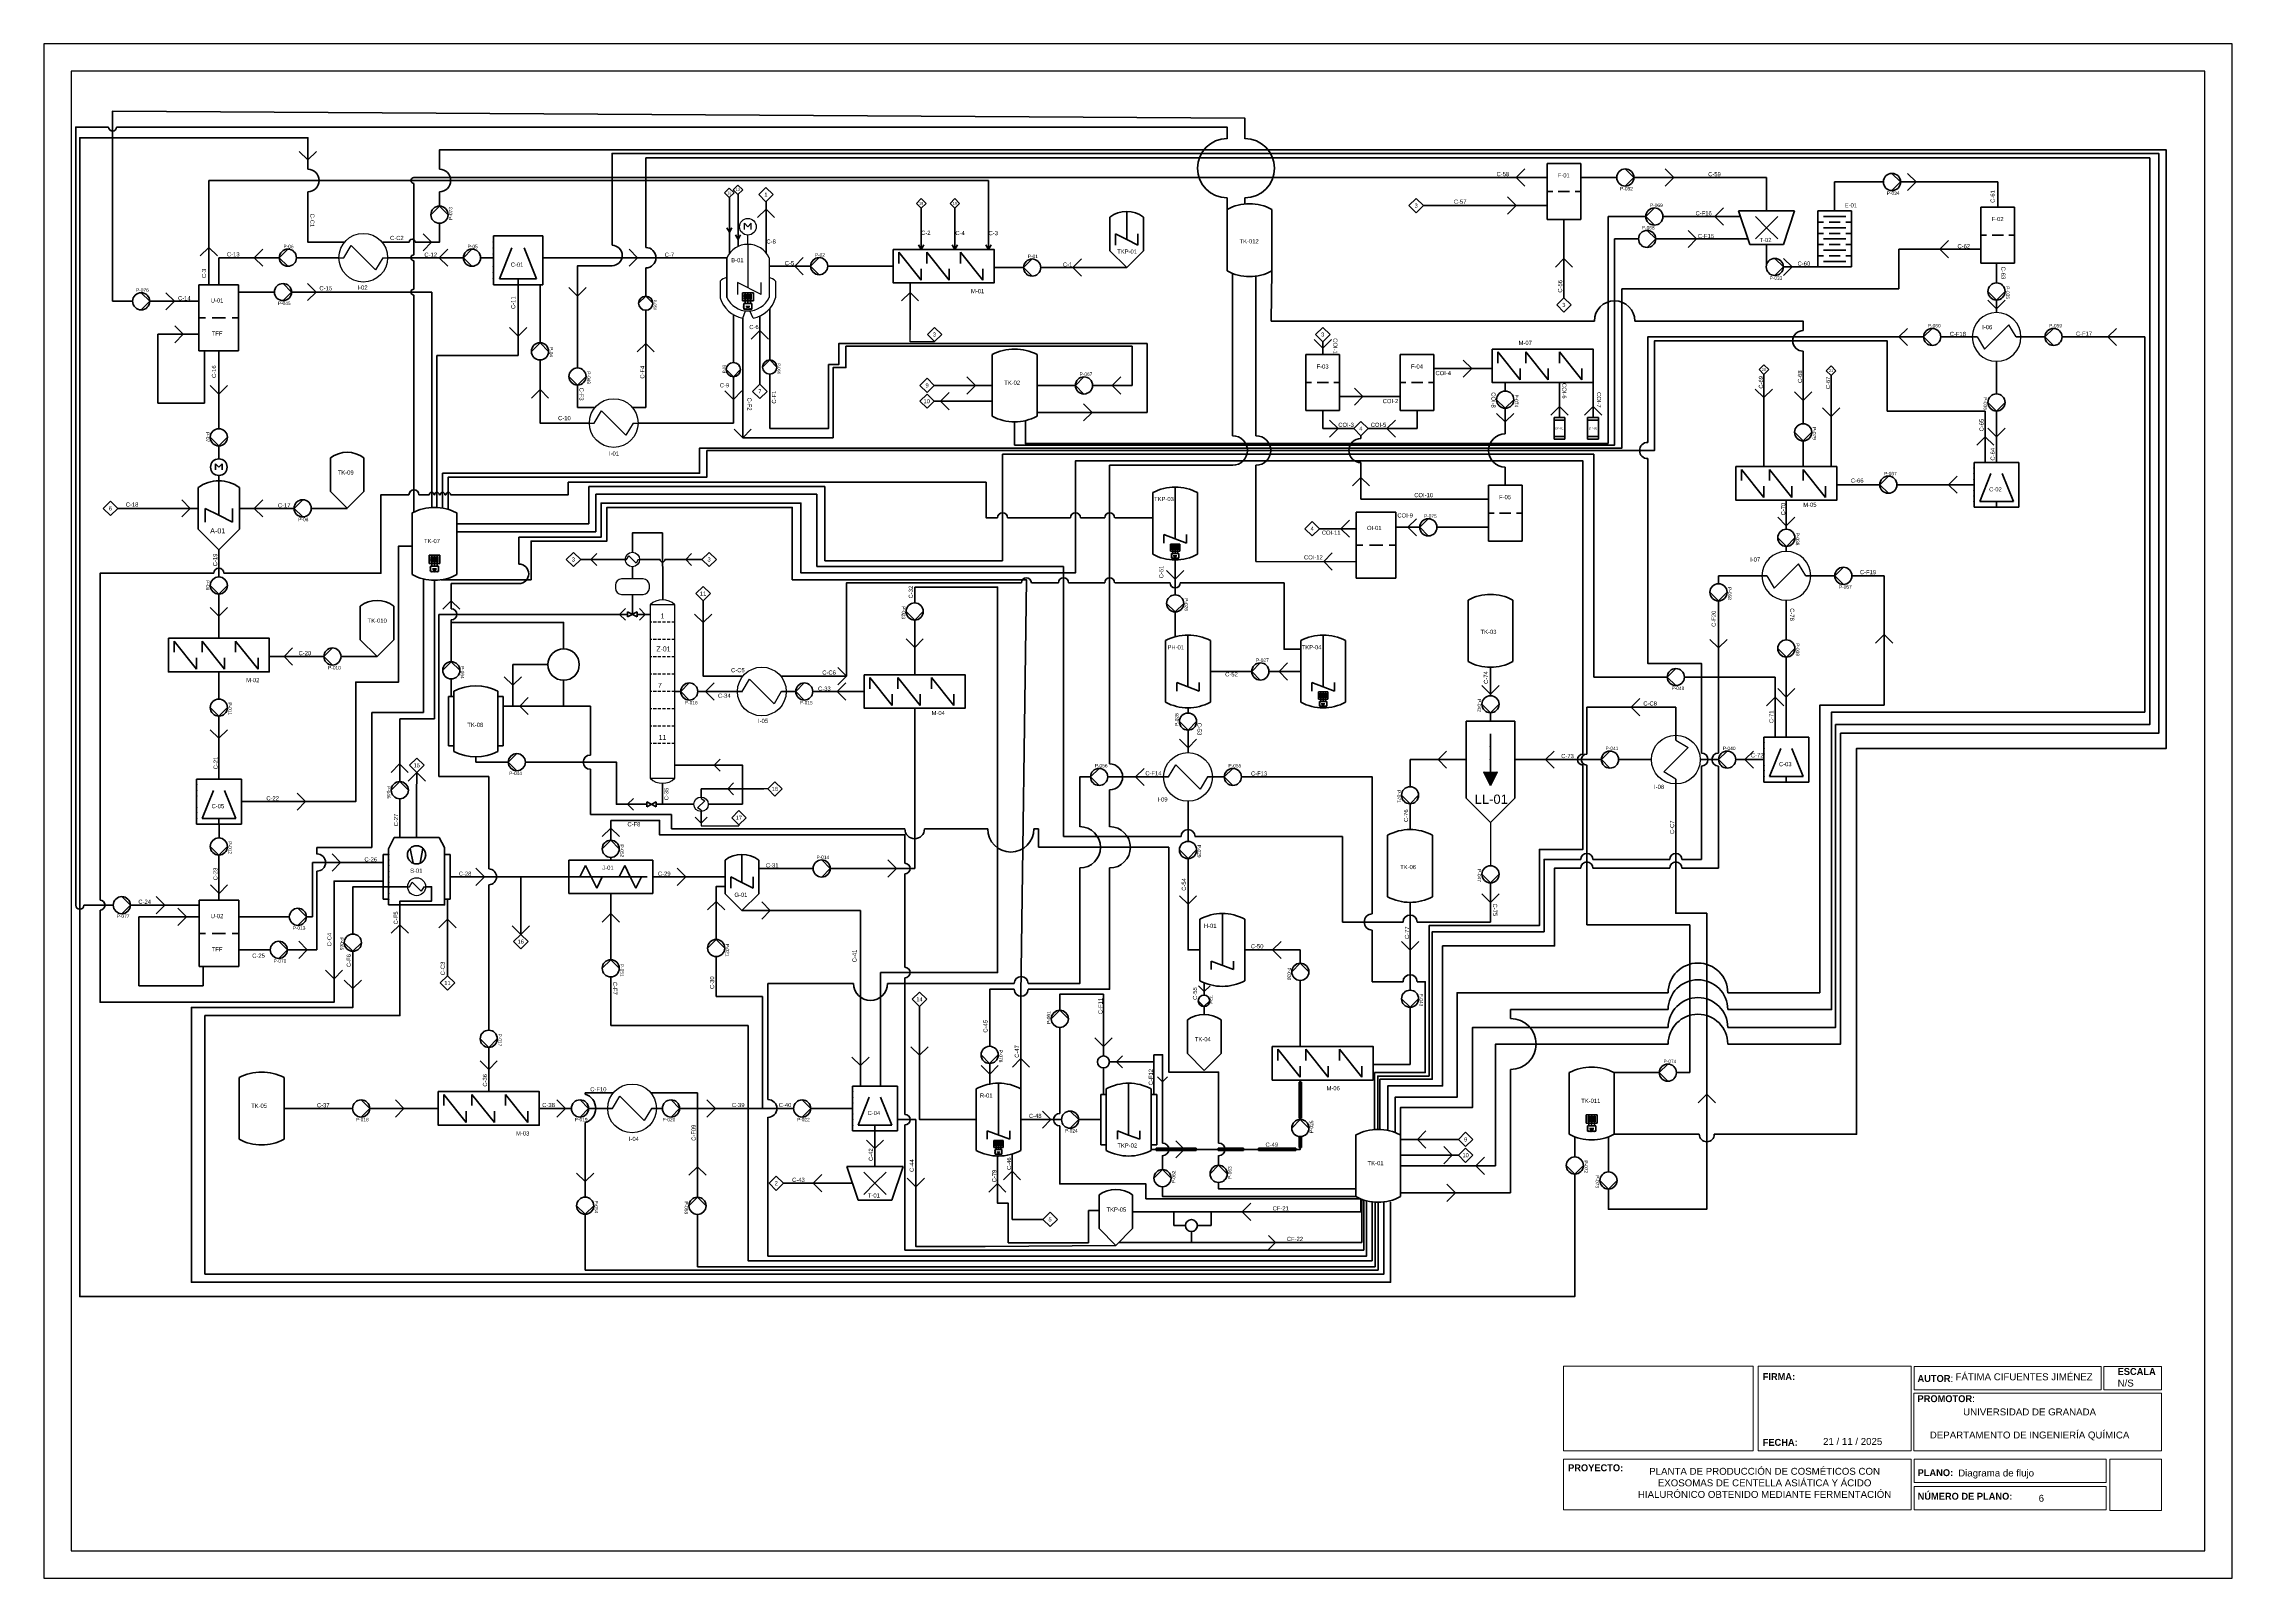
# Paper-space layout 'Flujo' of a CAD drawing. Header units: metres, sheet in millimetres. Extents: x 10 to 410, y 10 to 291.
import ezdxf
from ezdxf.enums import TextEntityAlignment as Align

# ---------------------------------------------------------------- set-up
doc = ezdxf.new("R2010")
doc.units = ezdxf.units.M
doc.header["$LTSCALE"] = 5
doc.header["$MEASUREMENT"] = 0
for name, pattern in [('ACAD_ISO08W100', [36, 24, -3, 6, -3]), ('DASHED2', [0.375, 0.25, -0.125]), ('LÍNEAS_OCULTAS2', [0.1875, 0.125, -0.0625])]:
    doc.linetypes.add(name, pattern=pattern)
doc.layers.add('11. LEYENDA', color=7, linetype='Continuous', lineweight=9)
doc.styles.get("Standard").update_dxf_attribs({"font": 'arial.ttf'})
doc.styles.add('TEXTO_CUADRO', font='arial.ttf', dxfattribs={"height": 2})
doc.styles.add('TEXTO_INSTRUMENTOS', font='arial.ttf', dxfattribs={"height": 1})

# ---------------------------------------------------------------- blocks, each defined once
blk = doc.blocks.new('crushing-grinding mixer')
at = {"lineweight": 35}
for p, q in [((30.77, 214.02), (20.77, 214.02)), ((20.77, 214.02), (22.77, 208.02)), ((25.77, 211.02), (23.77, 213.02)), ((23.77, 209.02), (25.77, 211.02)), ((25.77, 211.02), (27.77, 213.02)), ((27.77, 209.02), (25.77, 211.02)), ((30.77, 214.02), (28.77, 208.02)), ((22.77, 208.02), (28.77, 208.02))]:
    blk.add_line(p, q, dxfattribs=at)
blk = doc.blocks.new('vessel fondo conico con agitador')
at = {"color": 18, "lineweight": 35, "true_color": 0x000000}
for p, q in [((52.51, 233.7), (52.51, 239.7)), ((55.51, 240.7), (55.51, 235.7)), ((58.51, 239.7), (58.51, 233.7)), ((53.51, 235.7), (53.51, 236.7)), ((53.51, 236.7), (55.51, 235.7)), ((53.51, 235.7), (53.51, 234.7)), ((57.51, 234.7), (55.51, 235.7)), ((57.51, 235.7), (57.51, 236.7)), ((57.51, 235.7), (57.51, 234.7))]:
    blk.add_line(p, q, dxfattribs=at)
for points in [[(55.51, 230.7), (52.51, 233.7)], [(55.51, 230.7), (58.51, 233.7)]]:
    blk.add_lwpolyline(points, dxfattribs=at)
blk.add_arc((55.51, 235.7), 5, 53.1301, 126.8699, dxfattribs=at)
blk = doc.blocks.new('bomba')
at = {"lineweight": 100}
for p, q in [((186.7, 142), (191.7, 137)), ((191.7, 137), (186.7, 132)), ((186.7, 132), (186.7, 132)), ((191.7, 137), (191.7, 137))]:
    blk.add_line(p, q, dxfattribs=at)
blk.add_circle((186.7, 137), 5, dxfattribs=at)
at = {"lineweight": 100, "style": 'TEXTO_CUADRO'}
blk.add_attdef('P-101', (183.2, 129.4), '', height=2, dxfattribs=at)
blk = doc.blocks.new('mezclador generico')
at = {"lineweight": 35}
for p, q in [((205.31, 253.06), (206.31, 253.06)), ((206.31, 252.56), (206.31, 252.06)), ((206.31, 252.06), (206.31, 252.56)), ((206.31, 252.56), (210.31, 247.56)), ((206.31, 252.56), (206.31, 250.56)), ((211.31, 252.56), (215.31, 247.56)), ((211.31, 252.56), (211.31, 250.56)), ((217.31, 252.56), (221.31, 247.56)), ((217.31, 252.56), (217.31, 250.56)), ((210.31, 249.56), (210.31, 247.56)), ((210.31, 247.56), (210.31, 248.06)), ((211.31, 247.06), (210.31, 247.06)), ((215.31, 249.56), (215.31, 247.56)), ((221.31, 249.56), (221.31, 247.56))]:
    blk.add_line(p, q, dxfattribs=at)
for points in [[(205.31, 253.06), (205.31, 247.06), (211.31, 247.06)], [(205.31, 253.06), (211.31, 253.06)], [(211.31, 253.06), (217.31, 253.06)], [(211.31, 247.06), (223.31, 247.06), (223.31, 252.56)], [(217.31, 253.06), (223.31, 253.06), (223.31, 252.56)]]:
    blk.add_lwpolyline(points, dxfattribs=at)
blk = doc.blocks.new('reactor encamisado')
for p, q in [((8.9, 13.56), (7.48, 15.01)), ((8.9, 13.56), (10.33, 15.01)), ((8.9, 6.14), (8.9, 10.05)), ((0, 0.5), (0, -16.32)), ((0, 0.5), (0, -16.32)), ((0, -16.32), (0, 0.5)), ((0, 0.5), (0, -16.32)), ((17.81, 0.5), (17.81, -16.32)), ((-2.8, -9.36), (-2.8, -16.39)), ((4.45, -10.02), (4.45, -15.05)), ((14.5, -15.05), (4.45, -10.02)), ((14.5, -15.05), (14.5, -9.99)), ((20.61, -9.36), (20.61, -16.39)), ((6.72, -25.02), (7.85, -21.91)), ((11.09, -25.02), (9.69, -21.93))]:
    blk.add_line(p, q)
for points in [[(7.48, 12.47), (7.48, 15.01)], [(10.33, 12.47), (10.33, 15.01)], [(8.9, 6.14), (8.9, -12.25)]]:
    blk.add_lwpolyline(points)
blk.add_circle((8.9, 13.56), 3.51)
for centre, radius, start, end in [((8.9, -3.71), 9.85, 25.28348, 154.71652), ((0.91, -13.11), 5.28, 99.90144, 134.7087), ((16.9, -13.11), 5.28, 45.2913, 80.09856), ((8.9, -13.04), 12.18, 195.96114, 259.657), ((8.9, -12.12), 9.85, 205.28348, 334.71652), ((8.9, -13.04), 12.18, 280.343, 344.03886)]:
    blk.add_arc(centre, radius, start, end)
blk.add_point((0, -7.91))
at = {"color": 0, "linetype": 'DASHED2', "lineweight": 158, "style": 'TEXTO_CUADRO'}
blk.add_attdef('R-101', (5.84, -18.56), '', height=2, dxfattribs=at)
blk = doc.blocks.new('resistencia electrica')
at = {"lineweight": 35}
for p, q in [((178.3, 261.3), (182.3, 261.3)), ((178.3, 255.3), (178.3, 261.3)), ((180.3, 259.3), (179.7, 259.3)), ((179.7, 259.3), (179.7, 257.3)), ((179.7, 258.3), (180.8, 258.3)), ((179.7, 257.3), (180.8, 257.3)), ((180.3, 259.3), (180.8, 259.3)), ((182.3, 261.3), (182.3, 255.3)), ((182.3, 260.3), (184.3, 260.3)), ((182.3, 258.3), (184.3, 258.3)), ((182.3, 256.3), (184.3, 256.3)), ((184.3, 260.3), (184.3, 262.3)), ((184.3, 262.3), (190.3, 262.3)), ((184.3, 260.3), (184.3, 256.3)), ((184.3, 260.3), (185.3, 260.3)), ((184.3, 258.3), (185.3, 258.3)), ((184.3, 256.3), (184.3, 254.3)), ((184.3, 256.3), (185.3, 256.3)), ((185.3, 260.3), (185.3, 260.8)), ((185.3, 260.8), (189.3, 260.8)), ((185.3, 260.8), (186.3, 260.8)), ((185.3, 259.8), (185.3, 260.3)), ((189.3, 259.8), (185.3, 259.8)), ((185.3, 258.3), (185.3, 258.8)), ((185.3, 258.8), (189.3, 258.8)), ((185.3, 258.8), (186.3, 258.8)), ((185.3, 257.8), (185.3, 258.3)), ((189.3, 257.8), (185.3, 257.8)), ((185.3, 256.3), (185.3, 256.8)), ((185.3, 256.8), (189.3, 256.8)), ((185.3, 256.8), (186.3, 256.8)), ((185.3, 255.8), (185.3, 256.3)), ((186.3, 260.8), (186.3, 259.8)), ((186.3, 258.8), (186.3, 257.8)), ((186.3, 256.8), (186.3, 255.8)), ((187.3, 260.8), (187.3, 259.8)), ((187.3, 258.8), (187.3, 257.8)), ((187.3, 256.8), (187.3, 255.8)), ((188.3, 260.8), (188.3, 259.8)), ((188.3, 258.8), (188.3, 257.8)), ((188.3, 256.8), (188.3, 255.8)), ((189.3, 260.8), (189.3, 259.8)), ((189.3, 258.8), (189.3, 257.8)), ((189.3, 256.8), (189.3, 255.8)), ((190.3, 262.3), (190.3, 254.3)), ((182.3, 255.3), (178.3, 255.3)), ((184.3, 254.3), (190.3, 254.3)), ((189.3, 255.8), (185.3, 255.8))]:
    blk.add_line(p, q, dxfattribs=at)
for p in [(178.3, 260.3), (178.3, 259.3), (178.3, 258.3), (178.3, 257.3), (178.3, 256.3), (179.3, 261.3), (180.3, 261.3), (181.3, 261.3), (186.3, 260.8), (186.3, 258.8), (186.3, 256.8), (187.3, 260.8), (187.3, 258.8), (187.3, 256.8), (188.3, 260.8), (188.3, 258.8), (188.3, 256.8)]:
    blk.add_point(p, dxfattribs=at)
blk = doc.blocks.new('INTERCAMBIADOR_DE_CALOR')
for p, q in [((1, 0), (2.5, 2.5)), ((7.5, -2.5), (2.5, 2.5)), ((0, 0), (1, 0)), ((9, 0), (7.5, -2.5)), ((9, 0), (10, 0))]:
    blk.add_line(p, q)
blk.add_circle((5, 0), 5)
at = {"style": 'TEXTO_CUADRO'}
blk.add_attdef('TAG', text='', height=2, dxfattribs=at).set_placement((5.87, -6.56), align=Align.MIDDLE_CENTER)
blk = doc.blocks.new('secador generico')
at = {"lineweight": 35}
for p, q in [((274.89, 256.09), (275.89, 258.09)), ((275.89, 258.09), (276.89, 258.09)), ((283.89, 258.09), (284.89, 256.36))]:
    blk.add_line(p, q, dxfattribs=at)
for points in [[(275.89, 258.09), (283.89, 258.09)], [(284.89, 256.36), (284.89, 246.09), (274.89, 246.09)], [(274.89, 246.09), (274.89, 256.09)]]:
    blk.add_lwpolyline(points, dxfattribs=at)
blk = doc.blocks.new('Tornillo sin fin cerrado')
at = {"lineweight": 35}
for p, q in [((19.71, 193.97), (34.71, 193.97)), ((19.71, 193.97), (19.71, 190.97)), ((21.71, 190.97), (22.71, 192.97)), ((23.71, 190.97), (22.71, 192.97)), ((28.71, 190.97), (29.71, 192.97)), ((30.71, 190.97), (29.71, 192.97)), ((34.71, 193.97), (34.71, 190.97)), ((19.71, 190.97), (18.71, 190.97)), ((19.71, 187.97), (19.71, 190.97)), ((19.71, 190.97), (33.71, 190.97)), ((19.71, 190.97), (21.71, 190.97)), ((19.71, 187.97), (34.71, 187.97)), ((23.71, 190.97), (24.71, 188.97)), ((25.71, 190.97), (24.71, 188.97)), ((25.71, 190.97), (29.71, 190.97)), ((29.71, 190.97), (28.71, 190.97)), ((30.71, 190.97), (31.71, 188.97)), ((32.71, 190.97), (31.71, 188.97)), ((34.71, 187.97), (34.71, 190.97))]:
    blk.add_line(p, q, dxfattribs=at)
blk = doc.blocks.new('COMPRESSOR')
at = {"linetype": 'ByBlock', "lineweight": -2}
for p, q in [((0, 0.1), (0, 0)), ((20, 0.1), (20, 0))]:
    blk.add_line(p, q, dxfattribs=at)
at = {"lineweight": -2}
for p, q in [((19.2, 3.9), (2.8, 7)), ((2.9, -7), (19.2, -3.9))]:
    blk.add_line(p, q, dxfattribs=at)
at = {"linetype": 'ACAD_ISO08W100', "lineweight": 35}
blk.add_circle((10, 0), 10, dxfattribs=at)
at = {"style": 'TEXTO_CUADRO'}
blk.add_attdef('TAG', text='', height=2, dxfattribs=at).set_placement((10, -13.3), align=Align.MIDDLE_CENTER)
blk = doc.blocks.new('centrifugadora')
at = {"lineweight": 35}
for p, q in [((108.4, 212.32), (108.4, 208.32)), ((108.4, 212.32), (116.4, 212.32)), ((111.4, 210.32), (109.4, 205.32)), ((113.4, 210.32), (115.4, 205.32)), ((116.4, 212.32), (116.4, 208.32)), ((108.4, 204.32), (108.4, 208.32)), ((116.4, 204.32), (116.4, 208.32)), ((108.4, 204.32), (112.4, 204.32)), ((109.4, 205.32), (115.4, 205.32)), ((112.4, 205.32), (112.4, 204.32)), ((116.4, 204.32), (112.4, 204.32))]:
    blk.add_line(p, q, dxfattribs=at)
for p in [(108.4, 211.32), (108.4, 210.32), (108.4, 209.32), (108.4, 207.32), (108.4, 206.32), (108.4, 205.32)]:
    blk.add_point(p, dxfattribs=at)
blk = doc.blocks.new('COL_DESTILACION')
for p, q in [((10, 31.5), (0, 31.5)), ((0, 31.5), (0, -38.5)), ((10, -38.5), (10, 31.5)), ((0, -38.5), (10, -38.5))]:
    blk.add_line(p, q)
at = {"linetype": 'DASHED2'}
for p, q in [((10, 24.5), (0, 24.5)), ((10, 17.5), (0, 17.5)), ((10, 10.5), (0, 10.5)), ((10, 3.5), (0, 3.5)), ((10, -3.5), (0, -3.5)), ((10, -10.5), (0, -10.5)), ((10, -17.5), (0, -17.5)), ((10, -24.5), (0, -24.5))]:
    blk.add_line(p, q, dxfattribs=at)
for centre, start, end in [((5, 26.25), 46.39718, 133.60282), ((5, -33.25), 226.39718, 313.60282)]:
    blk.add_arc(centre, 7.25, start, end)
at = {"insert": (5, 27), "char_height": 2, "attachment_point": 5, "style": 'TEXTO_CUADRO'}
blk.add_mtext_dynamic_manual_height_columns('1', width=12.3356, gutter_width=10, heights=[0], dxfattribs=at)
at = {"style": 'TEXTO_CUADRO'}
for tag, p in [('TAG', (5.37, 13.7)), ('NF', (3.95, -1)), ('N', (5, -22))]:
    blk.add_attdef(tag, text='', height=2, dxfattribs=at).set_placement(p, align=Align.MIDDLE_CENTER)
blk = doc.blocks.new('Valvula generica')
at = {"color": 7, "lineweight": 35}
for p, q in [((242.61, 259.1), (243.46, 257.4)), ((242.61, 259.1), (243.46, 259.1)), ((242.61, 257.4), (243.46, 259.1)), ((242.61, 257.4), (243.46, 257.4))]:
    blk.add_line(p, q, dxfattribs=at)
blk = doc.blocks.new('vessel con agitador')
at = {"lineweight": 35}
for p, q in [((237.26, 259.37), (237.26, 250.87)), ((235.26, 250.87), (235.26, 249.37)), ((239.26, 249.37), (235.26, 250.87)), ((237.26, 250.87), (237.26, 250.12)), ((239.26, 250.87), (239.26, 249.37))]:
    blk.add_line(p, q, dxfattribs=at)
for points in [[(233.26, 258.37), (233.26, 247.37)], [(241.26, 247.37), (241.26, 247.37), (241.26, 258.37)]]:
    blk.add_lwpolyline(points, dxfattribs=at)
for centre, start, end in [((237.26, 250.87), 61.9275, 118.0725), ((237.26, 254.87), 241.9275, 298.0725)]:
    blk.add_arc(centre, 8.5, start, end, dxfattribs=at)
blk = doc.blocks.new('vessel con camisa')
at = {"lineweight": 35}
for p, q in [((242.14, 254.09), (243.14, 254.09)), ((242.14, 245.09), (242.14, 254.09)), ((243.14, 255.09), (243.14, 244.09)), ((243.14, 254.09), (243.14, 245.09)), ((251.14, 255.09), (251.14, 244.09)), ((252.14, 254.09), (251.14, 254.09)), ((252.14, 245.09), (252.14, 254.09)), ((243.14, 245.09), (242.14, 245.09)), ((251.14, 245.09), (252.14, 245.09))]:
    blk.add_line(p, q, dxfattribs=at)
for centre, start, end in [((247.14, 247.59), 61.9275, 118.0725), ((247.14, 251.59), 241.9275, 298.0725)]:
    blk.add_arc(centre, 8.5, start, end, dxfattribs=at)
blk = doc.blocks.new('VESSEL CONICO')
at = {"lineweight": 35}
for p, q in [((222.4, 129.71), (222.4, 123.71)), ((228.4, 123.71), (228.4, 129.71)), ((222.4, 123.71), (225.4, 120.71)), ((225.4, 120.71), (228.4, 123.71))]:
    blk.add_line(p, q, dxfattribs=at)
blk.add_arc((225.4, 125.71), 5, 53.1301, 126.8699, dxfattribs=at)
blk = doc.blocks.new('vessel with dished ends')
at = {"lineweight": 35}
for p, q in [((128, 243.23), (128, 254.23)), ((136, 254.23), (136, 243.23))]:
    blk.add_line(p, q, dxfattribs=at)
for centre, start, end in [((132, 246.73), 61.9275, 118.0725), ((132, 250.73), 241.9275, 298.0725)]:
    blk.add_arc(centre, 8.5, start, end, dxfattribs=at)
blk = doc.blocks.new('separar por gravedad')
at = {"linetype": 'ACAD_ISO08W100', "lineweight": 35}
h = blk.add_hatch(color=256, dxfattribs=at)
h.dxf.hatch_style = 1
h.paths.add_polyline_path([(240.74, 136.1), (239.42, 136.1), (240.74, 133.46)])
h.paths.add_polyline_path([(242.06, 136.1), (240.74, 136.1), (240.74, 133.46)])
for p, q in [((240.74, 144.01), (240.74, 133.46)), ((239.42, 136.1), (242.06, 136.1)), ((239.42, 136.1), (240.74, 133.46)), ((242.06, 136.1), (240.74, 133.46)), ((235.74, 130.83), (240.74, 125.83)), ((240.74, 125.83), (245.74, 130.83))]:
    blk.add_line(p, q, dxfattribs=at)
for points in [[(240.74, 146.65), (235.74, 146.65), (235.74, 130.83)], [(240.74, 146.65), (245.74, 146.65), (245.74, 130.83)]]:
    blk.add_lwpolyline(points, dxfattribs=at)
for p in [(240.74, 141.37), (239.42, 136.1), (240.74, 138.74), (240.74, 136.1), (240.74, 136.1), (242.06, 136.1)]:
    blk.add_point(p, dxfattribs=at)
at = {"linetype": 'ACAD_ISO08W100', "lineweight": 35, "style": 'TEXTO_INSTRUMENTOS', "flags": 4}
blk.add_attdef('TAG', (237.5, 129.67), '', height=1.9, dxfattribs=at)
blk = doc.blocks.new('TANQUE_SALCHICHA')
for p, q in [((0, 1.25), (0, -1.25)), ((22.5, 6.25), (5, 6.25)), ((27.5, -1.25), (27.5, 1.25)), ((5, -6.25), (22.5, -6.25))]:
    blk.add_line(p, q)
for centre, start, end in [((5, 1.25), 90, 180), ((22.5, 1.25), 0, 90), ((5, -1.25), 180, 270), ((22.5, -1.25), 270, 0)]:
    blk.add_arc(centre, 5, start, end)
at = {"style": 'TEXTO_CUADRO'}
blk.add_attdef('TAG', text='', height=2, dxfattribs=at).set_placement((13.75, 0), align=Align.MIDDLE_CENTER)
blk = doc.blocks.new('Filtro (general)')
at = {"lineweight": 35}
for p, q in [((289.34, 272.34), (286.34, 272.34)), ((286.34, 272.34), (286.34, 267.34)), ((289.34, 272.34), (292.34, 272.34)), ((292.34, 272.34), (292.34, 267.34)), ((286.34, 262.34), (286.34, 267.34)), ((286.34, 267.34), (287.34, 267.34)), ((286.34, 267.34), (287.34, 267.34)), ((288.34, 267.34), (290.34, 267.34)), ((292.34, 267.34), (291.34, 267.34)), ((292.34, 267.34), (291.34, 267.34)), ((292.34, 262.34), (292.34, 267.34)), ((289.34, 262.34), (286.34, 262.34)), ((289.34, 262.34), (292.34, 262.34))]:
    blk.add_line(p, q, dxfattribs=at)
blk = doc.blocks.new('filtro presion')
at = {"lineweight": 35}
for p, q in [((303.12, 272.55), (308.12, 272.55)), ((303.12, 272.55), (303.12, 269.55)), ((303.12, 272.55), (304.12, 272.55)), ((303.12, 266.55), (303.12, 269.55)), ((304.12, 271.55), (304.12, 269.55)), ((304.12, 267.55), (304.12, 269.55)), ((305.12, 271.55), (305.12, 272.55)), ((305.12, 270.55), (305.12, 268.55)), ((306.12, 271.55), (306.12, 269.55)), ((306.12, 267.55), (306.12, 269.55)), ((307.12, 271.55), (307.12, 272.55)), ((307.12, 270.55), (307.12, 268.55)), ((313.12, 272.55), (308.12, 272.55)), ((308.12, 271.55), (308.12, 269.55)), ((308.12, 271.55), (308.12, 269.55)), ((308.12, 267.55), (308.12, 269.55)), ((308.12, 267.55), (308.12, 269.55)), ((309.12, 271.55), (309.12, 272.55)), ((309.12, 270.55), (309.12, 268.55)), ((310.12, 271.55), (310.12, 269.55)), ((310.12, 267.55), (310.12, 269.55)), ((311.12, 271.55), (311.12, 272.55)), ((311.12, 270.55), (311.12, 268.55)), ((313.12, 272.55), (312.12, 272.55)), ((312.12, 271.55), (312.12, 269.55)), ((312.12, 267.55), (312.12, 269.55)), ((313.12, 272.55), (313.12, 269.55)), ((313.12, 266.55), (313.12, 269.55)), ((303.12, 266.55), (308.12, 266.55)), ((303.12, 266.55), (304.12, 266.55)), ((305.12, 267.55), (305.12, 266.55)), ((307.12, 267.55), (307.12, 266.55)), ((313.12, 266.55), (308.12, 266.55)), ((309.12, 267.55), (309.12, 266.55)), ((311.12, 267.55), (311.12, 266.55)), ((313.12, 266.55), (312.12, 266.55))]:
    blk.add_line(p, q, dxfattribs=at)
blk = doc.blocks.new('NUMERADOR_DE_LINEA')
blk.add_lwpolyline([(3.5, -3.5), (7.1, 0), (3.5, 3.5), (0, 0)], close=True)
at = {"style": 'TEXTO_CUADRO'}
blk.add_attdef('NL', text='', height=2, dxfattribs=at).set_placement((3.5, 0), align=Align.MIDDLE_CENTER)
blk = doc.blocks.new('Deposito')
at = {"lineweight": 35}
for p, q in [((283.14, 224.18), (283.14, 222.18)), ((283.14, 224.18), (285.14, 224.18)), ((285.14, 224.18), (285.14, 223.68)), ((285.14, 223.68), (283.14, 223.68)), ((283.14, 220.68), (283.14, 222.18)), ((285.14, 220.68), (283.14, 220.68)), ((283.14, 220.68), (283.14, 220.18)), ((283.14, 220.18), (285.14, 220.18)), ((285.14, 223.68), (285.14, 223.18)), ((285.14, 223.18), (285.14, 220.68)), ((285.14, 220.18), (285.14, 220.68))]:
    blk.add_line(p, q, dxfattribs=at)
at = {"lineweight": 35, "style": 'TEXTO_INSTRUMENTOS'}
blk.add_attdef('DP-XX', (283.31, 222.15), '', height=0.392, dxfattribs=at)

psp = doc.layouts.new('Flujo')

# ---------------------------------------------------------------- linework, layer by layer
at = {"color": 1, "lineweight": 35}
for p, q in [((58.28, 269.35), (56.71, 270.92)), ((58.28, 269.35), (59.85, 270.92)), ((71.84, 254.3), (76.78, 254.3)), ((77.87, 254.3), (79.65, 254.3)), ((80.89, 254.3), (79.32, 255.87)), ((80.89, 254.3), (79.32, 252.73)), ((79.65, 254.3), (80.89, 254.3)), ((130.52, 184.75), (128.95, 186.32)), ((130.52, 184.75), (132.09, 186.32)), ((156.72, 174.97), (155.16, 176.54)), ((144.69, 174.97), (148.64, 174.97)), ((148.64, 174.97), (156.72, 174.97)), ((156.72, 174.97), (155.16, 173.4)), ((308.31, 169.29), (292.02, 169.29)), ((292.02, 169.29), (292.02, 160.7)), ((300.16, 169.29), (301.73, 170.86)), ((300.16, 169.29), (301.73, 167.72)), ((308.31, 164.15), (308.31, 169.29)), ((292.02, 158.7), (292.02, 129.46)), ((83.79, 134.16), (83.79, 126.9)), ((83.79, 130.53), (82.22, 128.96)), ((83.79, 130.53), (85.35, 128.96)), ((292.02, 129.46), (310.85, 129.46)), ((310.85, 129.46), (310.85, 102.46)), ((83.79, 126.9), (83.79, 120.18)), ((63.05, 119.6), (61.48, 121.17)), ((63.05, 119.6), (64.62, 121.17)), ((297.01, 102.46), (305.28, 102.46)), ((308.42, 102.46), (309.58, 102.46)), ((310.85, 102.46), (309.58, 102.46)), ((313.96, 98.53), (312.39, 96.96)), ((313.96, 98.53), (315.53, 96.96)), ((289.84, 90.73), (289.84, 87.03)), ((295.99, 90.73), (295.99, 84.3)), ((289.84, 83.89), (289.84, 79.46)), ((295.99, 81.16), (295.99, 79.46))]:
    psp.add_line(p, q, dxfattribs=at)
at = {"color": 7, "lineweight": 35}
for p, q in [((40.18, 255.1), (40.18, 265.59)), ((40.18, 265.59), (182.67, 265.59)), ((182.67, 265.59), (182.67, 260.53)), ((170.38, 254.65), (170.38, 260.53)), ((170.38, 254.65), (170.38, 253)), ((96.7, 246.5), (96.7, 233.57)), ((136.05, 241.05), (136.05, 239.3)), ((136.05, 239.3), (136.05, 232.31)), ((136.05, 229.72), (136.05, 227.07)), ((38.22, 205.64), (23.51, 205.64)), ((45.79, 205.64), (55.75, 205.64)), ((81.42, 167.13), (81.42, 192.51)), ((51.22, 178.55), (61.19, 178.55)), ((75.08, 159.85), (75.08, 167.13)), ((75.08, 167.13), (81.42, 167.13)), ((75.04, 158.93), (73.47, 157.36)), ((75.04, 158.93), (76.61, 157.36)), ((78.19, 157.34), (76.62, 155.77)), ((78.19, 157.34), (79.76, 155.77)), ((120.22, 151.53), (116.68, 151.53)), ((123.1, 151.53), (121.96, 151.53)), ((123.1, 151.53), (128.81, 151.53)), ((137.72, 151.53), (131.46, 151.53))]:
    psp.add_line(p, q, dxfattribs=at)
at = {"lineweight": 35}
for p, q in [((284.78, 266.14), (274.35, 266.14)), ((279.13, 266.14), (280.69, 267.71)), ((279.13, 266.14), (280.69, 264.57)), ((290.92, 266.14), (297.5, 266.14)), ((300.63, 266.14), (324.89, 266.14)), ((307.91, 266.14), (306.34, 267.71)), ((307.91, 266.14), (306.34, 264.57)), ((324.89, 266.14), (324.89, 260.03)), ((337.33, 260.03), (337.33, 265.33)), ((346.24, 265.33), (337.33, 265.33)), ((367.14, 265.33), (349.38, 265.33)), ((352.23, 265.33), (350.66, 266.9)), ((352.23, 265.33), (350.66, 263.76)), ((367.14, 260.71), (367.14, 265.33)), ((142.01, 260.38), (140.44, 258.81)), ((142.01, 256.26), (142.01, 261.69)), ((142.01, 260.38), (143.58, 258.81)), ((176.53, 254.65), (176.53, 260.53)), ((182.67, 254.65), (182.67, 260.53)), ((274.35, 261.01), (262.17, 261.01)), ((284.78, 261.01), (274.35, 261.01)), ((279.13, 261.01), (277.56, 262.58)), ((279.13, 261.01), (277.56, 259.44)), ((135.32, 256.12), (134.84, 256.95)), ((135.32, 256.12), (135.79, 256.95)), ((142.01, 252.34), (142.01, 256.26)), ((287.85, 258.45), (287.85, 244.16)), ((40.18, 253.37), (38.61, 251.8)), ((40.18, 253.37), (41.75, 251.8)), ((48.48, 251.47), (50.05, 253.04)), ((82.26, 251.47), (83.83, 253.04)), ((118.54, 251.47), (116.97, 253.04)), ((136.9, 254.8), (136.42, 255.63)), ((136.9, 254.8), (137.37, 255.63)), ((165.26, 249.93), (165.26, 253)), ((170.38, 253), (169.91, 253.83)), ((170.38, 253), (170.86, 253.83)), ((176.53, 253), (176.05, 253.83)), ((176.53, 254.65), (176.53, 253)), ((176.53, 253), (177, 253.83)), ((182.67, 253), (182.2, 253.83)), ((182.67, 254.65), (182.67, 253)), ((182.67, 253), (183.15, 253.83)), ((324.89, 253.88), (324.89, 250.23)), ((48.48, 251.47), (50.05, 249.9)), ((82.26, 251.47), (83.83, 249.9)), ((118.54, 251.47), (116.97, 249.9)), ((150.17, 249.93), (142.56, 249.93)), ((147.27, 249.93), (148.83, 251.5)), ((147.27, 249.93), (148.83, 248.36)), ((165.26, 249.93), (153.3, 249.93)), ((198.11, 249.68), (199.68, 251.25)), ((198.11, 249.68), (199.68, 248.11)), ((287.85, 251.31), (286.28, 249.74)), ((287.85, 251.31), (289.42, 249.74)), ((327.96, 249.79), (334.25, 249.79)), ((329.57, 249.79), (328.01, 251.36)), ((329.57, 249.79), (328.01, 248.22)), ((366.92, 246.87), (366.92, 250.47)), ((59.8, 245.19), (58.23, 246.76)), ((59.8, 245.19), (58.23, 243.62)), ((168.33, 245.13), (166.76, 243.56)), ((168.33, 245.13), (169.9, 243.56)), ((140.89, 240.81), (140.89, 235.9)), ((366.92, 242.14), (365.35, 243.71)), ((366.92, 241.44), (366.92, 243.73)), ((366.92, 242.14), (368.49, 243.71)), ((35.5, 237.47), (33.93, 239.04)), ((35.5, 237.47), (33.93, 235.9)), ((96.7, 237.14), (95.13, 238.71)), ((96.7, 237.14), (98.27, 238.71)), ((140.89, 238.16), (139.32, 236.59)), ((140.89, 238.16), (142.46, 236.59)), ((243.77, 234.92), (242.2, 236.49)), ((243.77, 234.92), (245.34, 236.49)), ((140.89, 235.9), (140.89, 233.73)), ((140.89, 233.73), (140.89, 228.34)), ((366.92, 226.58), (366.92, 232.53)), ((42, 226.55), (40.43, 228.12)), ((42, 226.55), (43.57, 228.12)), ((324.4, 213.29), (324.4, 230.13)), ((336.69, 213.29), (336.69, 229.94)), ((100.7, 227.39), (99.13, 225.82)), ((100.7, 227.39), (102.27, 225.82)), ((136.05, 225.54), (134.48, 227.11)), ((136.05, 225.54), (137.62, 227.11)), ((324.4, 225.89), (322.83, 227.46)), ((324.4, 225.89), (325.97, 227.46)), ((336.69, 222.44), (335.12, 224.01)), ((336.69, 222.44), (338.26, 224.01)), ((364.87, 223.44), (364.87, 214.06)), ((366.92, 218.75), (365.35, 220.32)), ((366.92, 214.06), (366.92, 223.44)), ((366.92, 218.75), (368.49, 220.32)), ((42, 217.07), (42, 214.69)), ((364.87, 218.75), (363.3, 217.18)), ((364.87, 218.75), (366.44, 217.18)), ((41.38, 212.69), (41.38, 213.79)), ((41.38, 213.79), (42.01, 213.17)), ((42.01, 213.17), (42.62, 213.78)), ((42.62, 213.78), (42.62, 212.69)), ((293.29, 215.55), (185.24, 215.55)), ((185.24, 215.55), (185.24, 196.07)), ((293.29, 191.64), (293.29, 215.55)), ((319.28, 210.21), (319.28, 213.29)), ((42, 211.64), (42, 210.69)), ((152.75, 209.61), (109.65, 209.61)), ((109.65, 209.61), (109.65, 202.84)), ((152.75, 196.07), (152.75, 209.61)), ((358.17, 209.96), (359.74, 211.53)), ((358.17, 209.96), (359.74, 208.39)), ((36.77, 205.64), (35.21, 207.21)), ((36.77, 205.64), (35.21, 204.07)), ((48.48, 205.64), (50.05, 207.21)), ((48.48, 205.64), (50.05, 204.07)), ((65.45, 205.64), (58.89, 205.64)), ((328.5, 202.45), (326.93, 204.01)), ((328.5, 201.81), (328.5, 207.14)), ((328.5, 202.45), (330.07, 204.01)), ((109.65, 202.84), (85.52, 202.84)), ((42, 198.07), (42, 193.11)), ((185.24, 196.07), (152.75, 196.07)), ((216.79, 189.83), (216.79, 196.22)), ((328.5, 197.75), (328.5, 198.67)), ((79.42, 168.31), (79.42, 192.74)), ((216.79, 192.71), (215.22, 194.28)), ((216.79, 192.71), (218.36, 194.28)), ((42, 189.97), (42, 181.88)), ((117.59, 189.91), (117.59, 186.26)), ((293.29, 188.97), (293.29, 191.64)), ((293.29, 174.78), (293.29, 188.97)), ((328.5, 181.58), (328.5, 188.92)), ((42, 185.93), (40.43, 187.49)), ((42, 185.93), (43.57, 187.49)), ((109.59, 186.26), (82.18, 186.26)), ((82.18, 186.26), (82.18, 156.62)), ((116.71, 186.26), (109.59, 186.26)), ((115.23, 186.26), (116.31, 187.35)), ((115.23, 186.26), (116.31, 185.17)), ((119.95, 186.26), (118.86, 187.35)), ((119.95, 186.26), (118.86, 185.17)), ((216.79, 182.16), (216.79, 186.69)), ((53.91, 178.55), (55.48, 180.12)), ((169.18, 180.21), (167.62, 181.78)), ((169.18, 180.21), (170.75, 181.78)), ((53.91, 178.55), (55.48, 176.98)), ((70.91, 178.55), (64.35, 178.55)), ((235.78, 175.82), (237.34, 177.39)), ((274.42, 171.38), (274.42, 176.6)), ((328.5, 178.45), (328.5, 171.12)), ((42, 175.73), (42, 170.77)), ((95.73, 173.28), (94.16, 174.85)), ((95.73, 173.28), (97.3, 174.85)), ((130.97, 172.15), (132.54, 173.72)), ((130.97, 172.15), (132.54, 170.58)), ((155.01, 172.15), (156.58, 173.72)), ((155.01, 172.15), (156.58, 170.58)), ((159.97, 172.15), (159.97, 175.22)), ((223.23, 175.82), (230.79, 175.82)), ((233.93, 175.82), (239.75, 175.82)), ((235.78, 175.82), (237.34, 174.25)), ((274.42, 171.68), (272.86, 173.24)), ((274.42, 171.68), (275.99, 173.24)), ((306.74, 174.78), (293.29, 174.78)), ((326.45, 174.78), (309.87, 174.78)), ((326.45, 171.12), (326.45, 174.78)), ((328.5, 171.12), (326.93, 172.69)), ((328.5, 171.12), (330.07, 172.69)), ((69.99, 143.61), (69.99, 168.31)), ((69.99, 168.31), (74.03, 168.31)), ((74.03, 168.31), (77.32, 168.31)), ((77.32, 168.31), (79.42, 168.31)), ((96.99, 169.5), (98.56, 171.07)), ((96.99, 169.5), (98.56, 167.93)), ((219.14, 169.16), (219.14, 168.21)), ((274.42, 166.76), (274.42, 168.24)), ((326.45, 171.12), (324.88, 169.55)), ((326.45, 163.8), (326.45, 171.12)), ((326.45, 171.12), (328.02, 169.55)), ((328.5, 171.12), (328.5, 163.8)), ((42, 163.59), (40.43, 165.16)), ((42, 167.64), (42.02, 156.11)), ((42, 163.59), (43.57, 165.16)), ((219.14, 165.08), (219.14, 160.99)), ((219.14, 161.87), (217.57, 163.44)), ((219.14, 161.87), (220.71, 163.44)), ((264.85, 159.7), (266.41, 161.27)), ((284.51, 159.7), (286.08, 161.27)), ((320.91, 159.7), (322.48, 161.27)), ((75.08, 159.85), (75.08, 155.67)), ((78.15, 153.13), (78.19, 157.34)), ((82.18, 156.62), (91.33, 156.62)), ((91.33, 156.62), (91.33, 139.7)), ((132.51, 158.66), (133.6, 159.75)), ((132.51, 158.66), (133.6, 157.57)), ((269.96, 159.7), (259.73, 159.7)), ((259.73, 159.7), (259.73, 154.74)), ((264.85, 159.7), (266.41, 158.13)), ((278.89, 159.7), (294.69, 159.7)), ((284.51, 159.7), (286.08, 158.13)), ((303.85, 159.7), (297.82, 159.7)), ((312.76, 159.7), (316.1, 159.7)), ((319.24, 159.7), (324.4, 159.7)), ((320.91, 159.7), (322.48, 158.13)), ((57.86, 152.02), (56.29, 153.59)), ((57.86, 152.02), (56.29, 150.45)), ((75.08, 152.54), (75.08, 145.43)), ((78.15, 145.43), (78.15, 153.13)), ((116.68, 151.53), (117.77, 152.61)), ((135.01, 154.34), (136.09, 155.43)), ((135.01, 154.34), (136.09, 153.25)), ((219.14, 144.74), (219.14, 152.08)), ((116.68, 151.53), (117.77, 150.44)), ((130.14, 148.09), (129.05, 149.17)), ((130.14, 148.09), (131.23, 149.17)), ((259.73, 151.61), (259.73, 146.9)), ((59.09, 140.87), (67.94, 140.87)), ((59.93, 143.61), (69.99, 143.61)), ((59.93, 142.43), (59.93, 143.61)), ((64.26, 140.87), (62.7, 142.44)), ((64.26, 140.87), (62.7, 139.3)), ((67.94, 140.87), (72.01, 140.87)), ((165.84, 139.79), (164.27, 141.36)), ((42.03, 135.22), (40.46, 136.78)), ((42.03, 135.22), (43.59, 136.78)), ((59.93, 124.91), (59.93, 139.3)), ((83.27, 138.26), (83.27, 138.26)), ((84.3, 138.26), (95.85, 138.26)), ((90.55, 138.26), (88.99, 139.83)), ((90.55, 138.26), (88.99, 136.69)), ((91.33, 136.82), (91.33, 110.21)), ((95.85, 138.26), (104.92, 138.26)), ((121.31, 138.26), (128.64, 138.26)), ((127.37, 138.26), (125.8, 139.83)), ((127.37, 138.26), (125.8, 136.69)), ((128.64, 138.26), (134.53, 138.26)), ((140.68, 139.79), (144.51, 139.79)), ((144.51, 139.79), (150.62, 139.79)), ((153.76, 139.79), (169.18, 139.78)), ((165.84, 139.79), (164.27, 138.22)), ((274.42, 137.16), (274.42, 130)), ((36.08, 130.95), (34.51, 132.52)), ((132.9, 133.78), (131.33, 132.21)), ((132.9, 133.78), (134.47, 132.21)), ((137.6, 132.11), (152.79, 132.11)), ((142.79, 132.11), (141.22, 133.68)), ((142.79, 132.11), (141.22, 130.54)), ((152.79, 132.11), (159.29, 132.11)), ((219.14, 133.25), (217.57, 134.81)), ((219.14, 133.25), (220.71, 134.81)), ((259.73, 124.87), (259.73, 133.59)), ((274.42, 133.58), (272.86, 135.15)), ((274.42, 133.58), (275.99, 135.15)), ((36.08, 130.95), (34.51, 129.38)), ((45.63, 130.95), (54.88, 130.95)), ((97.2, 127.74), (95.63, 129.3)), ((97.2, 131.6), (97.2, 127.74)), ((97.2, 127.74), (98.77, 129.3)), ((45.63, 124.91), (51.39, 124.91)), ((54.53, 124.91), (58.16, 124.91)), ((58.16, 124.91), (56.59, 126.48)), ((58.16, 124.91), (56.59, 123.34)), ((58.16, 124.91), (59.93, 124.91)), ((239.67, 124.89), (229.52, 124.89)), ((234.59, 124.89), (236.16, 126.46)), ((234.59, 124.89), (236.16, 123.32)), ((239.67, 122.46), (239.67, 124.89)), ((259.73, 124.87), (258.16, 126.44)), ((259.73, 124.87), (261.3, 126.44)), ((259.73, 117.53), (259.73, 124.87)), ((222.1, 117.3), (221.04, 118.36)), ((222.1, 118.89), (222.1, 116.64)), ((222.1, 117.3), (223.16, 118.36)), ((222.1, 114.58), (222.1, 113.11)), ((259.73, 103.92), (259.73, 114.39)), ((159.29, 100.01), (159.29, 111.11)), ((188.61, 109.63), (188.61, 111.72)), ((188.61, 105.03), (188.61, 109.63)), ((91.33, 103.03), (89.76, 104.6)), ((91.33, 107.08), (91.33, 98.98)), ((91.33, 103.03), (92.9, 104.6)), ((159.29, 103.74), (157.72, 105.3)), ((159.29, 103.74), (160.86, 105.3)), ((170.07, 105.63), (168.5, 107.2)), ((170.07, 105.63), (171.64, 107.2)), ((188.61, 105.03), (187.04, 103.46)), ((188.61, 99.5), (188.61, 105.03)), ((188.61, 105.03), (190.18, 103.46)), ((239.46, 94.2), (239.46, 100.7)), ((239.46, 100.7), (239.87, 100.7)), ((239.87, 94.2), (239.87, 100.7)), ((252.98, 103.92), (259.73, 103.92)), ((75.84, 95.91), (74.28, 97.48)), ((105.34, 95.91), (103.78, 97.48)), ((132.75, 95.91), (131.18, 97.48)), ((53.91, 95.91), (58.63, 95.91)), ((58.63, 95.91), (66.44, 95.91)), ((69.58, 95.91), (82.11, 95.91)), ((75.84, 95.91), (74.28, 94.34)), ((100.55, 95.91), (106.44, 95.91)), ((105.34, 95.91), (103.78, 94.34)), ((109.58, 95.91), (113.08, 95.91)), ((121.99, 95.91), (123.09, 95.91)), ((126.22, 95.91), (134.53, 95.91)), ((132.75, 95.91), (131.18, 94.34)), ((134.53, 95.91), (147.06, 95.91)), ((150.19, 95.91), (157.82, 95.91)), ((166.02, 93.86), (169.39, 93.86)), ((177.62, 93.86), (180.41, 93.86)), ((188.61, 93.86), (196.03, 93.86)), ((194.09, 93.86), (192.52, 95.43)), ((194.09, 93.86), (192.52, 92.29)), ((199.16, 93.86), (203.17, 93.86)), ((239.46, 94.2), (239.87, 94.2)), ((161.92, 88.56), (160.35, 90.13)), ((161.92, 91.81), (161.92, 85.3)), ((161.92, 88.56), (163.49, 90.13)), ((212.39, 88.23), (212.39, 88.43)), ((213.33, 88.64), (220.63, 88.64)), ((213.33, 88.23), (213.33, 88.64)), ((213.33, 88.23), (220.63, 88.23)), ((218.26, 88.64), (216.9, 90)), ((218.26, 88.23), (216.9, 86.86)), ((220.63, 88.64), (220.63, 88.23)), ((223.46, 88.43), (231.37, 88.43)), ((224.64, 88.64), (229.31, 88.64)), ((224.64, 88.64), (224.64, 88.23)), ((224.64, 88.23), (229.31, 88.23)), ((229.31, 88.64), (229.31, 88.23)), ((231.37, 88.43), (236.84, 88.43)), ((232.01, 88.64), (238.82, 88.64)), ((232.01, 88.64), (232.01, 88.23)), ((232.01, 88.23), (238.82, 88.23)), ((238.82, 88.64), (238.82, 88.23)), ((239.46, 88.77), (239.46, 90.57)), ((239.46, 90.57), (239.87, 90.57)), ((239.46, 88.77), (239.87, 88.77)), ((239.87, 88.77), (239.87, 90.57)), ((186.98, 84.43), (185.41, 82.86)), ((186.98, 87.56), (186.98, 75.63)), ((186.98, 84.43), (188.55, 82.86)), ((157.82, 82.23), (145.21, 82.23)), ((150.63, 82.23), (152.19, 83.8)), ((150.63, 82.23), (152.19, 80.66)), ((169.39, 81.57), (167.82, 83.13)), ((169.39, 81.57), (170.96, 83.13)), ((184.29, 82.18), (182.72, 80.61)), ((184.29, 82.18), (185.86, 80.61)), ((200.96, 71.34), (200.96, 77.22)), ((200.96, 77.22), (202.88, 77.22)), ((186.98, 75.63), (192.62, 75.63)), ((182.04, 70.68), (205.95, 70.86)), ((186.25, 71.34), (200.96, 71.34))]:
    psp.add_line(p, q, dxfattribs=at)
at = {"color": 18, "lineweight": 35, "true_color": 0x000000}
for p, q in [((135.32, 261.75), (135.32, 262.46)), ((135.32, 252.24), (135.32, 261.75)), ((136.9, 262.44), (136.9, 263.03)), ((136.9, 260.25), (136.9, 262.44)), ((136.9, 253.51), (136.9, 260.25)), ((42, 251.47), (42, 246.54)), ((63.94, 251.47), (56.18, 251.47)), ((86.71, 251.47), (72.85, 251.47)), ((92.2, 251.47), (89.84, 251.47)), ((111.56, 251.47), (101.21, 251.47)), ((134.84, 251.47), (111.56, 251.47)), ((38.37, 246.54), (42, 246.54)), ((38.37, 246.54), (38.37, 240.49)), ((45.62, 246.54), (42, 246.54)), ((45.62, 246.54), (45.62, 240.49)), ((52.16, 245.19), (45.62, 245.19)), ((64.29, 245.19), (55.3, 245.19)), ((64.29, 245.19), (80.9, 245.19)), ((80.9, 245.19), (80.9, 205.81)), ((38.37, 240.49), (39.58, 240.49)), ((38.37, 234.45), (38.37, 240.49)), ((38.37, 240.49), (39.58, 240.49)), ((40.79, 240.49), (43.21, 240.49)), ((45.62, 240.49), (44.41, 240.49)), ((45.62, 240.49), (44.41, 240.49)), ((45.62, 234.45), (45.62, 240.49)), ((38.37, 237.47), (30.84, 237.47)), ((243.77, 233.75), (243.77, 236.1)), ((38.37, 234.45), (42, 234.45)), ((45.62, 234.45), (42, 234.45)), ((42, 234.45), (42, 228.66)), ((42, 228.66), (42, 220.2)), ((287.04, 228.63), (287.04, 226.79)), ((293.18, 228.63), (293.18, 226.79)), ((287.04, 224.25), (285.47, 222.68)), ((287.04, 226.79), (287.04, 222.28)), ((287.04, 224.25), (288.61, 222.68)), ((293.18, 224.25), (291.61, 222.68)), ((293.18, 226.79), (293.18, 222.28)), ((293.18, 224.25), (294.75, 222.68)), ((110.89, 201.35), (110.89, 208.21)), ((110.89, 208.21), (151.3, 208.21)), ((151.3, 208.21), (151.3, 195.01)), ((249.89, 204.94), (253.51, 204.94)), ((249.89, 204.94), (249.89, 198.9)), ((257.14, 204.94), (253.51, 204.94)), ((257.14, 204.94), (257.14, 198.9)), ((85.52, 201.35), (110.89, 201.35)), ((249.89, 198.9), (251.1, 198.9)), ((249.89, 192.86), (249.89, 198.9)), ((249.89, 198.9), (251.1, 198.9)), ((252.3, 198.9), (254.72, 198.9)), ((257.14, 198.9), (255.93, 198.9)), ((257.14, 198.9), (255.93, 198.9)), ((257.14, 192.86), (257.14, 198.9)), ((151.3, 195.01), (196.38, 195.01)), ((196.38, 195.01), (196.38, 145.62)), ((249.89, 192.86), (253.51, 192.86)), ((257.14, 192.86), (253.51, 192.86)), ((169.18, 188.34), (169.18, 191.24)), ((308.31, 163.26), (308.31, 164.15)), ((215.57, 156.53), (214.68, 156.53)), ((223.66, 156.53), (222.7, 156.53)), ((308.31, 155.18), (308.31, 156.14)), ((130.14, 152.85), (130.14, 154.34)), ((130.14, 154.34), (141.62, 154.34)), ((130.14, 150.2), (130.14, 148.09)), ((42.03, 147.92), (42.03, 145.37)), ((196.38, 145.62), (206.57, 145.62)), ((217.86, 145.62), (206.57, 145.62)), ((247.4, 145.62), (220.41, 145.62)), ((247.4, 130), (247.4, 145.62)), ((42.02, 142.25), (42, 133.97)), ((59.09, 140.87), (59.09, 130.95)), ((72.01, 134.16), (72.01, 142.35)), ((72.01, 142.35), (72.62, 142.35)), ((73.03, 142.35), (72.62, 142.35)), ((73.03, 142.35), (73.03, 134.16)), ((83.27, 142.35), (83.68, 142.35)), ((84.3, 142.35), (83.68, 142.35)), ((84.3, 134.16), (84.3, 142.35)), ((38.38, 133.97), (42, 133.97)), ((38.38, 133.97), (38.38, 127.93)), ((45.63, 133.97), (42, 133.97)), ((45.63, 133.97), (45.63, 127.93)), ((72.01, 134.16), (73.03, 134.16)), ((73.03, 134.16), (72.25, 134.16)), ((84.3, 134.16), (83.27, 134.16)), ((159.29, 132.11), (159.29, 111.11)), ((38.38, 130.95), (27.36, 130.95)), ((59.09, 130.95), (58.02, 130.95)), ((258.45, 130), (247.4, 130)), ((274.42, 130), (261.01, 130)), ((38.38, 127.93), (39.59, 127.93)), ((38.38, 121.89), (38.38, 127.93)), ((38.38, 127.93), (39.59, 127.93)), ((40.79, 127.93), (43.21, 127.93)), ((45.63, 127.93), (44.42, 127.93)), ((45.63, 127.93), (44.42, 127.93)), ((45.63, 121.89), (45.63, 127.93)), ((38.38, 121.89), (42, 121.89)), ((45.63, 121.89), (42, 121.89)), ((208.29, 100.52), (208.29, 91.05)), ((113.97, 95.91), (113.08, 95.91)), ((122.06, 95.91), (121.1, 95.91)), ((208.29, 91.05), (206.25, 91.81)), ((206.25, 91.81), (206.25, 90.28)), ((208.29, 91.05), (210.34, 90.28)), ((210.34, 90.28), (210.34, 91.81))]:
    psp.add_line(p, q, dxfattribs=at)
at = {"color": 6, "lineweight": 35}
for p, q in [((229.53, 262.43), (229.53, 261.3)), ((33.88, 243.52), (32.31, 245.08)), ((26.24, 243.52), (22.58, 243.52)), ((38.37, 243.52), (29.38, 243.52)), ((33.88, 243.52), (32.31, 241.95)), ((270.99, 231.19), (269.42, 232.76)), ((264.09, 231.19), (269.09, 231.19)), ((269.09, 231.19), (273.84, 231.19)), ((270.99, 231.19), (269.42, 229.62)), ((273.84, 231.19), (274.74, 231.19)), ((331.57, 221.12), (331.57, 229.94)), ((246.84, 226.07), (254.73, 226.07)), ((251.12, 226.07), (249.55, 227.64)), ((251.12, 226.07), (249.55, 224.5)), ((254.73, 226.07), (257.95, 226.07)), ((331.57, 225.38), (330, 226.95)), ((331.57, 225.38), (333.14, 226.95)), ((277.12, 221.44), (275.55, 223.01)), ((277.12, 221.44), (278.69, 223.01)), ((331.57, 213.29), (331.57, 217.98)), ((261.49, 202.18), (257.14, 202.18)), ((259.32, 202.18), (260.88, 203.75)), ((259.32, 202.18), (260.88, 200.61)), ((270.21, 202.18), (264.63, 202.18)), ((274.05, 202.18), (270.21, 202.18)), ((243.94, 195.91), (245.51, 197.48)), ((243.94, 195.91), (245.51, 194.34)), ((25.84, 133.09), (38.38, 133.09)), ((32.11, 133.09), (30.54, 134.66)), ((32.11, 133.09), (30.54, 131.52)), ((182.89, 109.63), (182.89, 111.72)), ((182.89, 107.26), (182.89, 109.63)), ((182.89, 100.37), (182.89, 104.13)), ((182.89, 102.17), (181.32, 103.74)), ((182.89, 102.17), (184.46, 103.74))]:
    psp.add_line(p, q, dxfattribs=at)
at = {"color": 5, "lineweight": 35}
for p, q in [((315.43, 259.01), (317, 260.58)), ((312.11, 254.91), (310.55, 256.48)), ((310.75, 259.01), (320.11, 259.01)), ((315.43, 259.01), (317, 257.44)), ((312.11, 254.91), (310.55, 253.34)), ((312.11, 254.91), (317.67, 254.91)), ((317.67, 254.91), (321.48, 254.91)), ((107.56, 244.45), (105.99, 246.02)), ((107.56, 244.45), (109.13, 246.02)), ((142.69, 242.16), (142.69, 232.78)), ((349.06, 236.99), (350.63, 238.56)), ((349.06, 236.99), (350.63, 235.42)), ((353.59, 236.99), (349.06, 236.99)), ((358.12, 236.99), (356.73, 236.99)), ((378.91, 236.99), (384.81, 236.99)), ((387.26, 236.99), (388.83, 238.56)), ((387.26, 236.99), (388.83, 235.42)), ((120.02, 235.81), (118.45, 234.25)), ((120.02, 235.81), (121.59, 234.25)), ((107.56, 224.06), (107.56, 228.18)), ((142.69, 230.19), (142.69, 220.27)), ((183.35, 228.12), (172.76, 228.12)), ((180.27, 228.12), (178.7, 229.69)), ((180.27, 228.12), (178.7, 226.55)), ((198.55, 228.12), (191.54, 228.12)), ((201.68, 228.12), (205.3, 228.12)), ((205.3, 228.12), (206.87, 229.69)), ((205.3, 228.12), (206.87, 226.55)), ((205.3, 228.12), (208.92, 228.12)), ((117.61, 224.06), (120.02, 224.06)), ((183.35, 225.24), (172.76, 225.24)), ((173.89, 225.24), (175.46, 226.81)), ((173.89, 225.24), (175.46, 223.67)), ((201.6, 223.2), (200.03, 224.77)), ((137.75, 218.54), (136.18, 220.11)), ((137.75, 218.54), (139.32, 220.11)), ((211.66, 223.2), (191.54, 223.2)), ((201.6, 223.2), (200.03, 221.63)), ((137.75, 218.54), (154.27, 218.54)), ((116.26, 196.29), (108.13, 196.29)), ((109.99, 196.29), (111.08, 197.38)), ((109.99, 196.29), (111.08, 195.2)), ((118.91, 196.29), (121.39, 196.29)), ((121.39, 196.29), (122.64, 196.29)), ((123.52, 196.29), (130.3, 196.29)), ((127.34, 196.29), (128.42, 197.38)), ((127.34, 196.29), (128.42, 195.2)), ((319.7, 193.3), (316.1, 193.3)), ((340.49, 193.3), (346.39, 193.3)), ((84.48, 188.75), (82.91, 187.18)), ((84.48, 188.75), (86.05, 187.18)), ((84.48, 187.29), (84.48, 188.75)), ((84.48, 177.6), (84.48, 185.23)), ((316.1, 180.12), (314.54, 181.69)), ((316.1, 180.12), (317.67, 181.69)), ((346.39, 182.55), (344.82, 180.98)), ((346.39, 182.55), (347.96, 180.98)), ((95.73, 177.07), (95.73, 169.5)), ((84.48, 171.19), (84.48, 174.47)), ((93.98, 169.5), (108.1, 169.5)), ((108.1, 169.5), (109.91, 169.5)), ((109.91, 169.5), (109.91, 160.54)), ((109.91, 157.92), (109.91, 149.63)), ((209.55, 156.53), (211.11, 158.1)), ((214.68, 156.53), (209.55, 156.53)), ((209.55, 156.53), (211.11, 154.96)), ((228.9, 156.53), (239.98, 156.53)), ((109.91, 149.63), (124.74, 149.63)), ((113.63, 148.59), (113.63, 144.96)), ((124.74, 149.63), (124.74, 147.02)), ((113.63, 147.18), (112.06, 145.62)), ((113.63, 147.18), (115.2, 145.62)), ((124.74, 147.02), (167.4, 147.02)), ((167.4, 145.92), (167.4, 140.74)), ((191.82, 147.02), (190.97, 147.02)), ((191.82, 143.66), (191.82, 147.02)), ((113.63, 141.82), (113.63, 141.33)), ((167.4, 138.83), (167.4, 121.72)), ((75.09, 133.13), (75.09, 125.88)), ((113.63, 135.18), (113.63, 127.92)), ((75.09, 129.51), (73.52, 127.94)), ((75.09, 129.51), (76.66, 127.94)), ((113.63, 131.55), (112.06, 129.99)), ((113.63, 131.55), (115.2, 129.99)), ((75.09, 125.88), (75.09, 119.16)), ((113.63, 127.92), (113.63, 123.11)), ((66.5, 117.82), (64.93, 119.38)), ((66.5, 117.82), (68.07, 119.38)), ((113.63, 119.97), (113.63, 111.07)), ((167.4, 119.81), (167.4, 94.82)), ((203.69, 112.81), (203.69, 116.79)), ((203.69, 105.5), (203.69, 112.81)), ((113.63, 111.07), (138.74, 111.07)), ((138.74, 95.91), (138.74, 111.07)), ((203.69, 107.23), (202.12, 108.8)), ((203.69, 107.23), (205.25, 108.8)), ((204.78, 104.41), (208.29, 104.41)), ((206.1, 104.41), (207.18, 105.5)), ((206.1, 104.41), (207.18, 103.33)), ((208.29, 104.41), (212.9, 104.41)), ((212.9, 104.41), (212.9, 105.74)), ((212.9, 98.47), (212.9, 104.41)), ((203.69, 98.47), (203.69, 103.32)), ((214.48, 100.76), (213.57, 101.67)), ((214.48, 100.76), (215.4, 101.67)), ((114.09, 98.74), (108.96, 98.74)), ((167.4, 92.91), (167.4, 70.01)), ((257.99, 90.24), (268.57, 90.24)), ((261.06, 90.24), (262.63, 91.81)), ((261.06, 90.24), (262.63, 88.67)), ((267.44, 87.36), (265.88, 88.93)), ((108.96, 82.54), (107.39, 84.1)), ((108.96, 82.54), (110.53, 84.1)), ((129.49, 85.26), (127.92, 83.7)), ((129.49, 85.26), (131.06, 83.7)), ((257.99, 87.36), (268.57, 87.36)), ((268.13, 85.42), (257.99, 85.42)), ((267.44, 87.36), (265.88, 85.79)), ((268.13, 85.42), (271.74, 85.42)), ((271.74, 85.42), (273.31, 86.99)), ((271.74, 85.42), (273.31, 83.85)), ((271.74, 85.42), (275.36, 85.42)), ((277.29, 80.49), (257.99, 80.49)), ((268.04, 80.49), (266.47, 82.06)), ((268.04, 80.49), (266.47, 78.92)), ((278.1, 80.49), (277.29, 80.49)), ((216.53, 74.49), (216.53, 77.01)), ((223.36, 74.49), (223.36, 77.01)), ((229.04, 77.01), (230.61, 78.58)), ((229.04, 77.01), (230.61, 75.44)), ((250.9, 71.42), (250.9, 79.29)), ((251.27, 70.01), (251.27, 79.16)), ((218.67, 74.49), (216.53, 74.49)), ((219.76, 73.4), (219.76, 72.9)), ((219.76, 72.9), (219.76, 71.42)), ((220.85, 74.49), (223.36, 74.49)), ((235.11, 71.42), (233.83, 72.7)), ((167.4, 70.01), (251.27, 70.01)), ((206.51, 71.42), (219.31, 71.42)), ((219.31, 71.42), (250.9, 71.42)), ((235.11, 71.42), (233.83, 70.14))]:
    psp.add_line(p, q, dxfattribs=at)
at = {"linetype": 'ByBlock', "lineweight": 35}
for p, q in [((364.06, 253.03), (349.08, 253.03)), ((349.08, 253.03), (349.08, 245.76)), ((356.57, 253.03), (358.14, 254.6)), ((356.57, 253.03), (358.14, 251.46))]:
    psp.add_line(p, q, dxfattribs=at)
for p, q in [((168.33, 236.11), (168.33, 238.52)), ((172.82, 236.11), (168.33, 236.11)), ((142.33, 154.34), (141.62, 154.34)), ((130.14, 148.09), (130.14, 147.56)), ((274.42, 148.18), (274.42, 140.29)), ((130.14, 147.56), (137.06, 147.56)), ((137.06, 147.74), (137.06, 147.56))]:
    psp.add_line(p, q)
at = {"color": 30, "lineweight": 35, "true_color": 0xf8991e}
for p, q in [((243.77, 223.51), (243.77, 220.22)), ((243.77, 220.22), (249.43, 220.22)), ((246.6, 220.22), (245.03, 221.79)), ((246.6, 220.22), (245.03, 218.65)), ((261.02, 220.22), (252.07, 220.22)), ((255.47, 220.22), (257.04, 221.79)), ((255.47, 220.22), (257.04, 218.65)), ((261.02, 223.51), (261.02, 220.22)), ((250.75, 218.9), (250.75, 218.43)), ((250.75, 214.01), (250.75, 207.31)), ((250.75, 211.3), (249.18, 209.73)), ((250.75, 211.3), (252.32, 209.73)), ((250.75, 207.31), (274.05, 207.31)), ((249.89, 201.92), (243.16, 201.92)), ((247.07, 201.92), (248.64, 203.49)), ((247.07, 201.92), (248.64, 200.35))]:
    psp.add_line(p, q, dxfattribs=at)
at = {"color": 3, "lineweight": 35}
psp.add_line((212.39, 88.43), (212.39, 88.23), dxfattribs=at)
for points in [[(10, 10), (410, 10), (410, 290.6), (10, 290.6)], [(15, 15), (405, 15), (405, 285.6), (15, 285.6)]]:
    psp.add_lwpolyline(points, close=True)
at = {"color": 6, "lineweight": 35}
for points in [[(22.58, 243.52), (22.58, 278.28), (229.53, 276.99), (229.53, 273.24)], [(21.86, 275.36), (15.85, 275.36), (15.85, 133.09)], [(226.28, 273.24), (226.28, 275.36), (23.3, 275.36)], [(226.28, 260.31), (226.28, 262.43)], [(227.3, 218.92), (227.3, 248.58)], [(231.56, 248.02), (231.56, 218.92)], [(293.43, 239.9), (234.36, 239.9), (234.47, 249.04)], [(331.57, 238.16), (331.57, 239.9), (300.82, 239.9)], [(331.57, 229.94), (331.57, 234.39)], [(277.12, 228.63), (277.12, 227.08)], [(277.12, 223.94), (277.12, 219.25)], [(204.82, 158.9), (204.82, 213.51), (227.3, 213.51), (227.3, 213.53)], [(231.56, 213.53), (231.56, 195.93), (249.89, 195.88)], [(277.12, 213.2), (277.12, 210.66)], [(277.12, 210.66), (277.12, 209.87)], [(204.82, 147.43), (204.82, 154.16)], [(189.93, 117.69), (204.82, 117.69), (204.82, 139.88)], [(17.34, 133.09), (22.71, 133.09)], [(182.89, 111.72), (182.89, 117.69), (187.38, 117.69)]]:
    psp.add_lwpolyline(points, dxfattribs=at)
at = {"color": 1, "lineweight": 35}
for points in [[(58.28, 267.65), (58.28, 273.41), (16.59, 273.41), (16.59, 61.51), (289.84, 61.51), (289.84, 81.68)], [(82.32, 267.65), (82.32, 271.19), (369.15, 271.19), (397.93, 271.19), (397.93, 161.73), (341.34, 161.73), (341.34, 91.19), (315.34, 91.19)], [(58.28, 260.92), (58.28, 263.54)], [(62.84, 254.3), (58.28, 254.3), (58.28, 260.92)], [(82.32, 260.92), (82.32, 263.54)], [(80.89, 254.3), (82.32, 254.3), (82.32, 257.78)], [(62.84, 254.3), (64.95, 254.3)], [(42.91, 193.78), (71.61, 193.78), (71.61, 208.13), (76.75, 208.13)], [(78.57, 208.13), (80.47, 208.13)], [(81.34, 208.13), (81.44, 208.13)], [(82.31, 208.13), (82.46, 208.13)], [(83.33, 208.13), (83.49, 208.13)], [(84.36, 208.13), (105.86, 208.13), (105.86, 210.41), (182.22, 210.41), (182.22, 203.93), (184.33, 203.93)], [(186.16, 203.93), (197.65, 203.93)], [(199.47, 203.93), (203.91, 203.93)], [(205.74, 203.93), (212.69, 203.93)], [(20.28, 134), (20.28, 193.78), (41.09, 193.78)], [(156.72, 174.97), (156.72, 192.02), (188.68, 192.02)], [(190.51, 192.02), (195.47, 192.02)], [(197.29, 192.02), (203.91, 192.02)], [(205.74, 192.02), (208.41, 192.02), (215.88, 192.02)], [(217.7, 192.02), (236.7, 192.02), (236.7, 179.88), (239.75, 179.88)], [(134.31, 174.97), (130.52, 174.97), (130.52, 188.74)], [(134.31, 174.97), (137.8, 174.97)], [(308.29, 147.83), (308.31, 153.07)], [(308.31, 153.07), (308.31, 155.18)], [(308.29, 147.83), (308.29, 131.59), (313.96, 131.59), (313.96, 77.49), (295.99, 77.49), (295.99, 79.46)], [(72.01, 137.49), (63.06, 137.49), (63.06, 134.46)], [(63.05, 119.6), (63.05, 115.32), (20.28, 115.32), (20.28, 132.18)], [(63.06, 131.32), (63.06, 134.46), (63.06, 119.6)], [(312.58, 91.19), (297.01, 91.19)]]:
    psp.add_lwpolyline(points, dxfattribs=at)
at = {"color": 5, "lineweight": 35}
for points in [[(113.86, 253.75), (113.86, 270.55), (120.02, 270.55)], [(120.02, 270.55), (396.56, 270.55), (396.56, 164.52), (338.43, 164.52), (338.43, 107.69), (317.8, 107.69)], [(120.02, 253.34), (120.02, 269.73)], [(120.02, 269.73), (394.92, 269.73), (394.92, 166.09), (337.5, 166.09), (337.5, 110.72), (317.8, 110.72)], [(295.93, 259.01), (295.93, 217.51), (189.43, 217.48), (189.43, 221.69)], [(302.81, 259.01), (295.93, 259.01)], [(310.75, 259.01), (305.95, 259.01)], [(301.48, 254.91), (297.12, 254.91), (297.12, 227.28)], [(312.11, 254.91), (304.62, 254.91)], [(107.56, 231.31), (107.56, 250.01), (113.86, 250.01)], [(120.02, 247.57), (120.02, 249.6)], [(120.02, 244.45), (120.02, 247.57)], [(120.02, 224.06), (120.02, 241.86)], [(137.75, 240.42), (137.75, 218.54)], [(349.06, 236.99), (303.17, 236.99), (303.17, 217.71)], [(317.8, 113.98), (336.77, 113.98), (336.77, 168.38), (394.02, 168.38), (394.02, 236.99), (384.81, 236.99)], [(358.12, 236.99), (363.36, 236.99)], [(370.49, 236.99), (375.77, 236.99)], [(142.69, 220.27), (153.44, 220.27), (153.44, 231.94), (155.29, 231.94), (155.29, 235.77), (211.66, 235.77), (211.66, 223.2)], [(154.27, 218.54), (154.27, 231.38), (156.6, 231.38), (156.6, 235.28), (208.92, 235.28), (208.92, 228.12)], [(297.12, 231.14), (297.12, 217.22), (211.66, 217.22), (187.45, 217.22), (187.45, 221.46)], [(107.56, 224.06), (110.73, 224.06)], [(96.85, 195.45), (96.85, 200.36), (111.86, 200.36), (111.86, 206.6), (148.38, 206.6), (148.38, 193.85), (198.56, 193.85), (198.56, 214.32), (279.38, 214.32)], [(279.38, 214.32), (291.31, 214.32), (291.31, 160.7)], [(303.17, 214.73), (303.17, 177.29), (312.98, 177.29), (312.98, 160.89)], [(316.1, 193.3), (316.1, 191.85)], [(319.7, 193.3), (324.94, 193.3)], [(332.06, 193.3), (337.35, 193.3)], [(346.39, 193.3), (346.39, 169.63)], [(84.48, 188.75), (84.48, 191.88), (96.85, 191.88)], [(316.1, 188.72), (316.1, 162.21), (316.1, 160.89)], [(84.48, 184.78), (105.01, 184.78), (105.01, 183.24)], [(105.01, 183.24), (105.01, 179.94)], [(95.73, 177.07), (102.14, 177.07)], [(105.01, 174.19), (105.01, 169.5)], [(346.39, 169.63), (334.6, 169.63), (334.6, 117.05), (317.8, 117.05)], [(201.32, 156.53), (199.36, 156.53), (199.36, 147.43)], [(209.55, 156.53), (204.45, 156.53)], [(225.76, 156.53), (223.66, 156.53)], [(239.98, 156.53), (252.83, 156.53), (252.83, 131.49)], [(291.31, 158.7), (291.31, 143.26), (283.37, 143.26), (283.37, 129.34), (263.2, 129.34), (263.2, 101.83), (254.22, 101.83), (253.82, 101.83), (253.82, 92.07)], [(312.98, 158.51), (312.98, 148.32), (312.98, 141.44), (309.4, 141.44)], [(316.1, 158.51), (316.1, 139.87), (309.4, 139.87)], [(113.63, 148.59), (122.56, 148.59), (122.56, 145.92), (167.4, 145.92)], [(170.97, 147.02), (182.53, 147.02)], [(191.82, 143.66), (193.06, 143.66), (215.63, 143.66), (215.63, 106.11), (215.63, 106.11), (215.63, 102.55), (216.62, 102.55), (224.73, 102.55), (224.73, 89.59)], [(290.91, 141.44), (284.21, 141.44), (284.21, 128.23), (267.72, 128.23), (263.79, 128.23), (263.79, 101.25), (254.22, 101.25), (254.22, 92.07)], [(307.18, 141.44), (293.13, 141.44)], [(76.52, 136.45), (66.5, 136.45), (66.5, 127.79)], [(75.09, 133.13), (75.09, 133.84), (80.87, 133.84), (80.87, 136.45), (79.79, 136.45)], [(199.36, 139.88), (199.36, 118.75), (189.93, 118.75)], [(290.91, 139.87), (286.14, 139.87), (286.14, 125.63), (265.66, 125.63), (265.66, 100.03), (255.65, 100.03), (255.65, 91.9)], [(307.18, 139.87), (293.13, 139.87)], [(252.83, 128.51), (252.83, 119.09), (258.45, 119.09)], [(66.5, 124.65), (66.5, 119.47)], [(66.5, 119.47), (66.5, 114.38), (37, 114.38), (37, 64.13), (256.18, 64.13), (256.18, 78.82)], [(75.09, 119.16), (75.09, 112.88), (39.44, 112.88), (39.44, 65.62), (254.94, 65.62), (254.94, 78.82)], [(158.02, 118.75), (142.37, 118.75), (142.37, 97.54)], [(187.38, 118.75), (164.21, 118.75)], [(203.69, 116.79), (195.71, 116.79), (195.71, 113.87)], [(261.01, 119.09), (262.5, 119.09), (262.5, 102.46), (253.25, 102.46), (253.25, 92.07)], [(306.89, 117.05), (268.32, 117.05), (268.32, 97.96), (256.99, 97.96), (256.99, 91.51)], [(278.1, 112.35), (278.1, 113.98), (306.89, 113.98)], [(195.71, 110.74), (195.71, 95.01)], [(306.89, 110.72), (271.16, 110.72), (271.16, 96.1), (257.99, 96.1), (257.99, 91.05)], [(212.9, 105.74), (214.48, 105.74), (214.48, 89.59)], [(306.89, 107.69), (275.36, 107.69), (275.36, 85.42)], [(278.1, 80.49), (278.1, 103.03)], [(108.96, 98.74), (108.96, 98.52)], [(123.09, 98.74), (120.98, 98.74)], [(123.09, 98.74), (129.49, 98.74)], [(129.49, 98.74), (129.49, 79.69)], [(108.96, 93.31), (108.96, 79.69)], [(138.74, 95.91), (138.74, 68.07), (252.79, 68.07), (252.79, 78.83)], [(142.37, 94.29), (142.37, 68.92), (251.77, 68.92), (251.77, 79.02)], [(195.71, 92.72), (195.71, 82.12), (211.46, 82.12), (211.46, 79.41), (250.59, 79.41), (250.59, 79.41)], [(214.48, 87.28), (214.48, 84.74)], [(224.73, 87.28), (224.73, 85.51)], [(214.48, 81.6), (214.48, 79.78), (249.79, 79.78)], [(224.73, 82.38), (224.73, 81.18), (249.79, 81.18)], [(108.96, 76.55), (108.96, 66.34), (253.89, 66.34), (253.89, 78.76)], [(129.49, 76.55), (129.49, 66.97), (253.34, 66.97), (253.34, 78.83)], [(209.03, 77.01), (240.52, 77.01)], [(240.52, 77.01), (250.75, 77.01), (250.75, 79.34)]]:
    psp.add_lwpolyline(points, dxfattribs=at)
at = {"lineweight": 35}
for points in [[(274.35, 266.14), (77.66, 266.14)], [(77.66, 252.01), (77.66, 265.05)], [(40.18, 255.1), (40.18, 246.54)], [(77.66, 245.73), (77.66, 250.93)], [(189.08, 249.68), (183.7, 249.68)], [(207.95, 249.68), (192.21, 249.68)], [(77.66, 204.97), (77.66, 244.65)], [(168.33, 246.86), (168.33, 238.3)], [(123.14, 188.92), (123.07, 201.16), (117.59, 201.16), (117.59, 200.35)], [(117.59, 200.35), (117.59, 197.62)], [(116.53, 196.29), (116.36, 196.29)], [(117.59, 194.97), (117.59, 192.73)], [(118.46, 186.26), (120.83, 186.26)], [(159.97, 172.15), (150.57, 172.15)], [(221.33, 124.89), (219.14, 124.89), (219.14, 141.6)], [(97.2, 138.26), (97.2, 131.6)], [(134.53, 136.51), (132.9, 136.51), (132.9, 126.81)], [(31.99, 118.36), (39.13, 118.36), (39.13, 121.89)], [(132.9, 123.67), (132.9, 116.35)], [(239.67, 107.25), (239.67, 119.33)], [(177.62, 93.86), (170.07, 93.86), (170.07, 105.63), (170.07, 114.55)], [(239.67, 93.89), (239.67, 101.1)], [(169.39, 93.86), (169.39, 70.68), (182.04, 70.68)], [(212.39, 88.43), (223.46, 88.43)], [(236.84, 88.43), (239.67, 88.43), (239.67, 90.75)], [(184.29, 87.2), (184.29, 84.58), (184.29, 84.58), (184.29, 78.61), (186.25, 78.61), (186.25, 71.34)]]:
    psp.add_lwpolyline(points, dxfattribs=at)
at = {"color": 18, "lineweight": 35, "true_color": 0x000000}
for points in [[(53.05, 251.47), (42, 251.47)], [(349.08, 245.76), (298.44, 245.76), (298.44, 216.65), (282.98, 216.65), (181.21, 216.65), (129.87, 216.65), (129.87, 212.07), (82.9, 212.07), (82.9, 205.7)], [(100.7, 246.5), (100.7, 235.92)], [(30.84, 224.88), (30.84, 237.47)], [(364.87, 223.44), (346.95, 223.44), (346.95, 236.27), (304.38, 236.27), (304.38, 216.22), (131.2, 216.22), (131.2, 211.37), (83.92, 211.37), (83.92, 205.46)], [(39.37, 234.45), (39.37, 224.88), (35.22, 224.88)], [(100.7, 232.79), (100.7, 221.24), (109.72, 221.24)], [(35.22, 224.88), (30.84, 224.88)], [(136.05, 227.07), (136.05, 221.24), (118.62, 221.24)], [(337.72, 209.96), (345.58, 209.96)], [(348.72, 209.96), (362.82, 209.96)], [(146.79, 192.59), (146.79, 205.8), (112.92, 205.8), (112.92, 199.66), (99.07, 199.66), (99.07, 192.59)], [(53.52, 152.02), (67.02, 152.02), (67.02, 173.87), (74.85, 173.87), (74.85, 198.74), (77.32, 198.74)], [(99.07, 192.59), (82.62, 192.59)], [(188.61, 116.75), (189.6, 192.59), (146.79, 192.59)], [(126.41, 172.15), (125.36, 172.15)], [(132.4, 172.15), (129.54, 172.15)], [(137.69, 172.15), (132.4, 172.15)], [(147.43, 172.15), (144.81, 172.15)], [(88.98, 160.22), (88.98, 159.23), (94.9, 159.23)], [(98.04, 159.23), (114.66, 159.23), (114.66, 151.53), (116.68, 151.53)], [(46.11, 152.02), (53.52, 152.02)], [(123.1, 155.37), (123.1, 151.53)], [(27.36, 118.36), (27.36, 130.95)], [(162.94, 120.76), (162.94, 103.66), (162.94, 103.66), (162.94, 100.01)], [(31.99, 118.36), (27.36, 118.36)], [(188.61, 111.72), (188.61, 116.75)]]:
    psp.add_lwpolyline(points, dxfattribs=at)
at = {"color": 7, "lineweight": 35}
for points in [[(96.7, 233.57), (81.87, 233.57), (81.87, 205.81)], [(169.18, 191.24), (184.32, 191.24), (184.32, 120.76), (166.72, 120.76), (162.94, 120.76)], [(169.18, 175.22), (169.18, 185.21)], [(169.18, 147.46), (169.18, 169.07)], [(137.72, 151.53), (137.72, 158.66), (125.36, 158.66)], [(169.18, 139.78), (169.18, 147.46)], [(132.9, 116.35), (141.36, 116.35), (141.36, 95.91)]]:
    psp.add_lwpolyline(points, dxfattribs=at)
at = {"lineweight": 35}
for centre, radius in [((42, 213.17), 1.52), ((105.01, 177.07), 2.87), ((203.69, 104.41), 1.09), ((219.76, 74.49), 1.09)]:
    psp.add_circle(centre, radius, dxfattribs=at)
at = {"color": 6, "lineweight": 35}
for centre, radius, start, end in [((22.58, 275.36), 0.719, 180, 0), ((226.28, 267.84), 5.41, 90, 270), ((229.53, 267.84), 5.41, 270, 90), ((297.12, 239.9), 3.7, 0, 180), ((331.57, 236.27), 1.89, 90, 270), ((227.3, 216.22), 2.69, 270, 90), ((231.56, 216.22), 2.69, 270, 90), ((277.12, 216.22), 3.03, 90, 270), ((204.82, 156.53), 2.37, 270, 90), ((204.82, 143.66), 3.78, 270, 90), ((16.59, 133.09), 0.747, 180, 0), ((188.65, 117.69), 1.28, 180, 0)]:
    psp.add_arc(centre, radius, start, end, dxfattribs=at)
at = {"color": 1, "lineweight": 35}
for centre, radius, start, end in [((58.28, 265.59), 2.05, 270, 90), ((82.32, 265.59), 2.05, 270, 90), ((77.32, 254.3), 0.542, 0, 180), ((77.66, 208.13), 0.912, 0, 180), ((80.9, 208.13), 0.434, 0, 180), ((81.87, 208.13), 0.434, 0, 180), ((82.9, 208.13), 0.434, 0, 180), ((83.92, 208.13), 0.434, 0, 180), ((185.24, 203.93), 0.912, 0, 180), ((198.56, 203.93), 0.912, 0, 180), ((204.82, 203.93), 0.912, 0, 180), ((42, 193.78), 0.912, 0, 180), ((189.6, 192.02), 0.912, 0, 180), ((196.38, 192.02), 0.912, 0, 180), ((204.82, 192.02), 0.912, 0, 180), ((216.79, 192.02), 0.912, 180, 0), ((292.02, 159.7), 0.995, 90, 270), ((20.28, 133.09), 0.912, 270, 90), ((313.96, 91.19), 1.38, 180, 0)]:
    psp.add_arc(centre, radius, start, end, dxfattribs=at)
at = {"lineweight": 35}
for centre, radius, start, end in [((77.66, 265.59), 0.542, 90, 270), ((77.66, 251.47), 0.542, 90, 270), ((77.66, 245.19), 0.542, 90, 270), ((219.14, 145.62), 1.28, 0, 180), ((59.93, 140.87), 1.57, 270, 90), ((91.33, 138.26), 1.44, 270, 90), ((259.73, 130), 1.28, 0, 180)]:
    psp.add_arc(centre, radius, start, end, dxfattribs=at)
at = {"color": 5, "lineweight": 35}
for centre, radius, start, end in [((113.86, 251.88), 1.87, 270, 90), ((120.02, 251.47), 1.87, 270, 90), ((303.17, 216.22), 1.49, 90, 270), ((123.08, 196.29), 0.443, 180, 0), ((96.85, 193.67), 1.79, 270, 90), ((84.48, 186.26), 1.03, 270, 90), ((109.91, 159.23), 1.31, 90, 270), ((291.31, 159.7), 0.995, 90, 270), ((312.98, 159.7), 1.19, 270, 90), ((316.1, 159.7), 1.19, 90, 270), ((169.18, 147.02), 1.79, 180, 0), ((186.75, 147.02), 4.22, 180, 0), ((199.36, 143.66), 3.78, 270, 90), ((167.4, 139.78), 0.957, 270, 90), ((292.02, 141.44), 1.11, 0, 180), ((292.02, 139.87), 1.11, 0, 180), ((308.29, 141.44), 1.11, 0, 180), ((308.29, 139.87), 1.11, 0, 180), ((252.83, 130), 1.49, 90, 270), ((167.4, 120.76), 0.957, 270, 90), ((188.65, 118.75), 1.28, 0, 180), ((259.73, 119.09), 1.28, 0, 180), ((312.35, 117.05), 5.45, 0, 180), ((161.11, 118.75), 3.1, 180, 0), ((312.35, 113.98), 5.45, 0, 180), ((312.35, 110.72), 5.45, 0, 180), ((278.1, 107.69), 4.66, 270, 90), ((312.35, 107.69), 5.45, 0, 180), ((108.16, 95.91), 2.72, 287.0116, 72.9884), ((142.37, 95.91), 1.63, 270, 90), ((167.4, 93.86), 0.957, 270, 90), ((195.71, 93.86), 1.15, 90, 270), ((214.48, 88.43), 1.16, 270, 90), ((224.73, 88.43), 1.16, 270, 90)]:
    psp.add_arc(centre, radius, start, end, dxfattribs=at)
at = {"color": 30, "lineweight": 35, "true_color": 0xf8991e}
psp.add_arc((250.75, 216.22), 2.21, 90, 270, dxfattribs=at)
at = {"color": 18, "lineweight": 35, "true_color": 0x000000}
for p in [(73.03, 142.35), (73.03, 141.33), (73.03, 140.31), (73.03, 139.28), (73.03, 138.26), (73.03, 137.23), (73.03, 136.21), (73.03, 135.18), (73.03, 134.16)]:
    psp.add_point(p, dxfattribs=at)
at = {"layer": '11. LEYENDA', "ltscale": 0.05}
for points in [[(322.44, 33.29), (287.79, 33.29), (287.79, 48.8), (322.44, 48.8)], [(323.34, 48.76), (351.34, 48.76), (351.34, 33.27), (323.34, 33.27)], [(351.87, 48.74), (386.04, 48.74), (386.04, 44.45), (351.87, 44.45)], [(386.56, 48.74), (397.08, 48.74), (397.08, 44.45), (386.56, 44.45)], [(351.82, 43.87), (397.08, 43.87), (397.08, 33.27), (351.82, 33.27)], [(287.76, 31.77), (351.33, 31.77), (351.33, 22.5), (287.76, 22.5)], [(351.87, 31.77), (386.94, 31.77), (386.94, 27.49), (351.87, 27.49)], [(387.64, 31.77), (397.08, 31.77), (397.08, 22.38), (387.64, 22.38)], [(351.87, 26.79), (386.94, 26.79), (386.94, 22.5), (351.87, 22.5)]]:
    psp.add_lwpolyline(points, close=True, dxfattribs=at)

# ---------------------------------------------------------------- block references
at = {"lineweight": 35}
for name, p, xscale, yscale, zscale in [('Filtro (general)', (-8.54, -10.28), 1.024361001701435, 1.024361001701435, 1.024361001701435), ('vessel fondo conico con agitador', (151.08, 13.36), 1.024361001701435, 1.024361001701435, 1.024361001701435), ('Filtro (general)', (70.75, -18.26), 1.024361001701435, 1.024361001701435, 1.024361001701435), ('reactor encamisado', (134.84, 251.26), 0.4332989207748731, 0.4332989207748731, 0.4332989207748731), ('mezclador generico', (-45.05, -6.22), 1.024361001701435, 1.024361001701435, 1.024361001701435), ('Filtro (general)', (-52.62, -45.22), 1.024361001701435, 1.024361001701435, 1.024361001701435), ('Filtro (general)', (-35.37, -45.22), 1.024361001701435, 1.024361001701435, 1.024361001701435), ('mezclador generico', (64.43, -24.45), 1.024361001701435, 1.024361001701435, 1.024361001701435), ('mezclador generico', (108.97, -45.94), 1.024361001701435, 1.024361001701435, 1.024361001701435), ('vessel fondo conico con agitador', (-28.07, -93.12), 1.262207028794321, 1.262207028794321, 1.262207028794321), ('Filtro (general)', (-19.26, -69.11), 1.024361001701435, 1.024361001701435, 1.024361001701435), ('mezclador generico', (-177.53, -77.35), 1.024361001701435, 1.024361001701435, 1.024361001701435), ('mezclador generico', (-50.35, -84), 1.024361001701435, 1.024361001701435, 1.024361001701435), ('vessel fondo conico con agitador', (80.74, -104.21), 1.024361001701435, 1.024361001701435, 1.024361001701435), ('mezclador generico', (24.23, -151.98), 1.024361001701435, 1.024361001701435, 1.024361001701435), ('mezclador generico', (-128.2, -160.24), 1.024361001701435, 1.024361001701435, 1.024361001701435)]:
    psp.add_blockref(name, p, dxfattribs=dict(at, xscale=xscale, yscale=yscale, zscale=zscale))
at = {"color": 5, "lineweight": 35}
for p, xscale, yscale, zscale, values in [((134.44, 263.33), 0.2470492209413802, 0.2470492209413802, 0.2470492209413802, {'NL': '12'}), ((136.02, 263.9), 0.2470492209413802, 0.2470492209413802, 0.2470492209413802, {'NL': '13'}), ((140.69, 263.01), 0.3730871153243692, 0.3730871153243692, 0.3730871153243692, {'NL': '1'}), ((169.51, 261.41), 0.2470492209413802, 0.2470492209413802, 0.2470492209413802, {'NL': '18'}), ((175.65, 261.41), 0.2470492209413802, 0.2470492209413802, 0.2470492209413802, {'NL': '19'}), ((259.53, 261.01), 0.3730871153243692, 0.3730871153243692, 0.3730871153243692, {'NL': '3'}), ((286.53, 242.84), 0.3730871153243692, 0.3730871153243692, 0.3730871153243692, {'NL': '3'}), ((171.5, 237.43), 0.3730871153243692, 0.3730871153243692, 0.3730871153243692, {'NL': '3'}), ((242.45, 237.42), 0.3730871153243692, 0.3730871153243692, 0.3730871153243692, {'NL': '3'}), ((139.57, 227.02), 0.3730871153243692, 0.3730871153243692, 0.3730871153243692, {'NL': '7'}), ((323.53, 231.01), 0.2470492209413802, 0.2470492209413802, 0.2470492209413802, {'NL': '20'}), ((335.81, 230.81), 0.2470492209413802, 0.2470492209413802, 0.2470492209413802, {'NL': '21'}), ((249.43, 220.22), 0.3730871153243692, 0.3730871153243692, 0.3730871153243692, {'NL': '4'}), ((20.87, 205.64), 0.3730871153243692, 0.3730871153243692, 0.3730871153243692, {'NL': '6'}), ((240.52, 201.92), 0.3730871153243692, 0.3730871153243692, 0.3730871153243692, {'NL': '4'}), ((105.49, 196.29), 0.3730871153243692, 0.3730871153243692, 0.3730871153243692, {'NL': '3'}), ((130.3, 196.29), 0.3730871153243692, 0.3730871153243692, 0.3730871153243692, {'NL': '3'}), ((129.2, 190.06), 0.3730871153243692, 0.3730871153243692, 0.3730871153243692, {'NL': '11'}), ((76.87, 158.66), 0.3730871153243692, 0.3730871153243692, 0.3730871153243692, {'NL': '15'}), ((142.33, 154.34), 0.3730871153243692, 0.3730871153243692, 0.3730871153243692, {'NL': '16'}), ((135.74, 149.06), 0.3730871153243692, 0.3730871153243692, 0.3730871153243692, {'NL': '17'}), ((95.88, 126.42), 0.3730871153243692, 0.3730871153243692, 0.3730871153243692, {'NL': '16'}), ((82.47, 118.86), 0.3730871153243692, 0.3730871153243692, 0.3730871153243692, {'NL': '11'}), ((168.75, 115.87), 0.3730871153243692, 0.3730871153243692, 0.3730871153243692, {'NL': '14'}), ((268.57, 90.24), 0.3730871153243692, 0.3730871153243692, 0.3730871153243692, {'NL': '9'}), ((268.57, 87.36), 0.3730871153243692, 0.3730871153243692, 0.3730871153243692, {'NL': '10'}), ((142.57, 82.23), 0.3730871153243692, 0.3730871153243692, 0.3730871153243692, {'NL': '2'}), ((192.62, 75.63), 0.3730871153243692, 0.3730871153243692, 0.3730871153243692, {'NL': '5'})]:
    psp.add_blockref('NUMERADOR_DE_LINEA', p, dxfattribs=dict(at, xscale=xscale, yscale=yscale, zscale=zscale)).add_auto_attribs(values)
at = {"color": 1, "linetype": 'DASHED2', "lineweight": 35}
ref = psp.add_blockref('bomba', (240.49, 223.16), dxfattribs=dict(at, xscale=0.3137173204244906, yscale=0.3137173204244906, zscale=0.3137173204244906))
ref.add_attrib('P-101', 'P-032', (298.11, 263.78), dxfattribs={"lineweight": 100, "height": 0.627, "rotation": 360, "style": 'TEXTO_CUADRO'})
ref = psp.add_blockref('bomba', (289.24, 222.35), dxfattribs=dict(at, xscale=0.3137173204244906, yscale=0.3137173204244906, zscale=0.3137173204244906))
ref.add_attrib('P-101', 'P-034', (346.85, 262.97), dxfattribs={"lineweight": 100, "height": 0.627, "rotation": 360, "style": 'TEXTO_CUADRO'})
ref = psp.add_blockref('bomba', (125.3, 200.77), dxfattribs=dict(at, xscale=0.3137173204244906, yscale=0.3137173204244906, zscale=0.3137173204244906, rotation=90))
ref.add_attrib('P-101', 'P-073', (84.67, 258.39), dxfattribs={"lineweight": 100, "height": 0.627, "rotation": 90, "style": 'TEXTO_CUADRO'})
at = {"color": 6, "lineweight": 35, "xscale": 1.024361001701435, "yscale": 1.024361001701435, "zscale": 1.024361001701435}
psp.add_blockref('vessel with dished ends', (95.16, -0.11), dxfattribs=at)
at = {"color": 1, "linetype": 'DASHED2', "lineweight": 35}
ref = psp.add_blockref('bomba', (362.95, 301.98), dxfattribs=dict(at, xscale=0.3137173204244906, yscale=0.3137173204244906, zscale=0.3137173204244906, rotation=180))
ref.add_attrib('P-101', 'P-069', (303.58, 260.74), dxfattribs={"lineweight": 100, "height": 0.627, "rotation": 360, "style": 'TEXTO_CUADRO'})
at = {"color": 32, "lineweight": 35, "true_color": 0xcd6928, "xscale": 1.024361001701435, "yscale": 1.024361001701435, "zscale": 1.024361001701435}
for name, p in [('crushing-grinding mixer', (298.5, 40.8)), ('Tornillo sin fin cerrado', (85.75, -57.36)), ('crushing-grinding mixer', (135.53, -133.93))]:
    psp.add_blockref(name, p, dxfattribs=at)
at = {"lineweight": 35, "rotation": 90}
for name, p, xscale, yscale, zscale in [('filtro presion', (613.44, -60.72), 1.024361001701435, 1.024361001701435, 1.024361001701435), ('resistencia electrica', (203.24, 197.52), 0.24987265795442, 0.24987265795442, 0.24987265795442), ('resistencia electrica', (145.96, 149.52), 0.24987265795442, 0.24987265795442, 0.24987265795442), ('resistencia electrica', (272.91, 157.77), 0.2172742704134837, 0.2172742704134837, 0.2172742704134837), ('resistencia electrica', (299.96, 130.72), 0.2172742704134837, 0.2172742704134837, 0.2172742704134837), ('resistencia electrica', (357.46, 47.18), 0.24987265795442, 0.24987265795442, 0.24987265795442), ('resistencia electrica', (238.65, 50.16), 0.2096163499663649, 0.2096163499663649, 0.2096163499663649)]:
    psp.add_blockref(name, p, dxfattribs=dict(at, xscale=xscale, yscale=yscale, zscale=zscale))
at = {"color": 1, "linetype": 'DASHED2', "lineweight": 35}
ref = psp.add_blockref('bomba', (244.48, 297.89), dxfattribs=dict(at, xscale=-0.3137173204244906, yscale=0.3137173204244906, zscale=0.3137173204244906, rotation=180))
ref.add_attrib('P-101', 'P-068', (302.09, 256.64), dxfattribs={"lineweight": 100, "height": 0.627, "style": 'TEXTO_CUADRO'})
ref = psp.add_blockref('bomba', (113.19, 294.45), dxfattribs=dict(at, xscale=0.3137173204244906, yscale=0.3137173204244906, zscale=0.3137173204244906, rotation=179.9999999999998))
ref.add_attrib('P-101', 'P-06', (53.81, 253.21), dxfattribs={"lineweight": 100, "height": 0.627, "style": 'TEXTO_CUADRO'})
at = {"color": 3, "linetype": 'LÍNEAS_OCULTAS2', "lineweight": 35}
for name, p, xscale, yscale, zscale in [('INTERCAMBIADOR_DE_CALOR', (63.94, 251.47), 0.8909178327213845, 0.8909178327213845, 0.8909178327213845), ('centrifugadora', (-29.89, 16.39), 1.126197520138416, 1.126197520138416, 1.126197520138416), ('INTERCAMBIADOR_DE_CALOR', (371.38, 236.99), -0.8909178327213845, 0.8909178327213845, 0.8909178327213845), ('vessel with dished ends', (52.23, -26.67), 1.024361001701435, 1.024361001701435, 1.024361001701435), ('INTERCAMBIADOR_DE_CALOR', (109.72, 221.24), 0.8909178327213845, 0.8909178327213845, 0.8909178327213845), ('centrifugadora', (251.78, -3.44), 1.024361001701435, 1.024361001701435, 1.024361001701435), ('vessel con agitador', (-26.25, -56.15), 1.024361001701435, 1.024361001701435, 1.024361001701435), ('vessel with dished ends', (-53.79, -55.63), 1.024361001701435, 1.024361001701435, 1.024361001701435), ('INTERCAMBIADOR_DE_CALOR', (116.26, 196.29), 0.2649898694412766, 0.2649898694412766, 0.2649898694412766), ('INTERCAMBIADOR_DE_CALOR', (332.96, 193.3), -0.8909178327213845, 0.8909178327213845, 0.8909178327213845), ('TANQUE_SALCHICHA', (114.48, 191.32), 0.2260371134744728, 0.2260371134744728, 0.2260371134744728), ('vessel with dished ends', (139.21, -71.54), 1.024361001701435, 1.024361001701435, 1.024361001701435), ('vessel con agitador', (-23.91, -83.21), 1.024361001701435, 1.024361001701435, 1.024361001701435), ('vessel con agitador', (0.8, -83.21), 1.024361001701435, 1.024361001701435, 1.024361001701435), ('INTERCAMBIADOR_DE_CALOR', (136.79, 172.15), 0.8909178327213845, 0.8909178327213845, 0.8909178327213845), ('INTERCAMBIADOR_DE_CALOR', (214.68, 156.53), 0.8909178327213845, 0.8909178327213845, 0.8909178327213845), ('centrifugadora', (213.36, -53.7), 1.024361001701435, 1.024361001701435, 1.024361001701435), ('centrifugadora', (-73.12, -61.38), 1.024361001701435, 1.024361001701435, 1.024361001701435), ('secador generico', (-208.56, -118.95), 1.024361001701435, 1.024361001701435, 1.024361001701435), ('vessel with dished ends', (124.51, -114.54), 1.024361001701435, 1.024361001701435, 1.024361001701435), ('INTERCAMBIADOR_DE_CALOR', (76.52, 136.45), 0.326890743371219, 0.326890743371219, 0.326890743371219), ('vessel con agitador', (-17.62, -134.14), 1.024361001701435, 1.024361001701435, 1.024361001701435), ('VESSEL CONICO', (-8.79, -20.78), 1.024361001701435, 1.024361001701435, 1.024361001701435), ('vessel with dished ends', (-85.4, -158.88), 1.024361001701435, 1.024361001701435, 1.024361001701435), ('INTERCAMBIADOR_DE_CALOR', (113.08, 95.91), 0.8909178327213845, 0.8909178327213845, 0.8909178327213845), ('centrifugadora', (46.78, -117.49), 1.024361001701435, 1.024361001701435, 1.024361001701435), ('vessel con agitador', (-58.53, -165.17), 1.024361001701435, 1.024361001701435, 1.024361001701435), ('vessel con camisa', (-44.86, -161.81), 1.024361001701435, 1.024361001701435, 1.024361001701435), ('vessel with dished ends', (157.7, -157.97), 1.024361001701435, 1.024361001701435, 1.024361001701435), ('vessel with dished ends', (118.67, -169.37), 1.024361001701435, 1.024361001701435, 1.024361001701435)]:
    psp.add_blockref(name, p, dxfattribs=dict(at, xscale=xscale, yscale=yscale, zscale=zscale))
at = {"color": 1, "linetype": 'DASHED2', "lineweight": 35}
ref = psp.add_blockref('bomba', (146.84, 294.45), dxfattribs=dict(at, xscale=0.3137173204244906, yscale=0.3137173204244906, zscale=0.3137173204244906, rotation=179.9999999999998))
ref.add_attrib('P-101', 'P-05', (87.47, 253.21), dxfattribs={"lineweight": 100, "height": 0.627, "style": 'TEXTO_CUADRO'})
ref = psp.add_blockref('bomba', (210.3, 292.91), dxfattribs=dict(at, xscale=0.3137173204244906, yscale=0.3137173204244906, zscale=0.3137173204244906, rotation=179.9999999999998))
ref.add_attrib('P-101', 'P-02', (150.93, 251.67), dxfattribs={"lineweight": 100, "height": 0.627, "style": 'TEXTO_CUADRO'})
ref = psp.add_blockref('bomba', (249.22, 292.65), dxfattribs=dict(at, xscale=0.3137173204244906, yscale=0.3137173204244906, zscale=0.3137173204244906, rotation=179.9999999999998))
ref.add_attrib('P-101', 'P-01', (189.85, 251.41), dxfattribs={"lineweight": 100, "height": 0.627, "style": 'TEXTO_CUADRO'})
ref = psp.add_blockref('bomba', (267.82, 206.81), dxfattribs=dict(at, xscale=0.3137173204244906, yscale=0.3137173204244906, zscale=0.3137173204244906))
ref.add_attrib('P-101', 'P-033', (325.43, 247.43), dxfattribs={"lineweight": 100, "height": 0.627, "rotation": 360, "style": 'TEXTO_CUADRO'})
ref = psp.add_blockref('bomba', (-30.76, 286.49), dxfattribs=dict(at, xscale=-0.3137173204244906, yscale=0.3137173204244906, zscale=0.3137173204244906, rotation=180))
ref.add_attrib('P-101', 'P-076', (26.85, 245.25), dxfattribs={"lineweight": 100, "height": 0.627, "style": 'TEXTO_CUADRO'})
ref = psp.add_blockref('bomba', (-4.84, 202.21), dxfattribs=dict(at, xscale=0.3137173204244906, yscale=0.3137173204244906, zscale=0.3137173204244906))
ref.add_attrib('P-101', 'P-045', (52.77, 242.83), dxfattribs={"lineweight": 100, "height": 0.627, "rotation": 360, "style": 'TEXTO_CUADRO'})
ref = psp.add_blockref('bomba', (155.56, 194.72), dxfattribs=dict(at, xscale=0.2594187474678289, yscale=0.2594187474678289, zscale=0.2594187474678289, rotation=89.99999999999554))
ref.add_attrib('P-101', 'P-050', (121.45, 243.81), dxfattribs={"lineweight": 100, "height": 0.519, "rotation": 270, "style": 'TEXTO_CUADRO'})
ref = psp.add_blockref('bomba', (409.9, 303.88), dxfattribs=dict(at, xscale=-0.3137173204244906, yscale=0.3137173204244906, zscale=0.3137173204244906, rotation=90.00000000000959))
ref.add_attrib('P-101', 'P-035', (368.66, 246.26), dxfattribs={"lineweight": 100, "height": 0.627, "rotation": 270, "style": 'TEXTO_CUADRO'})
ref = psp.add_blockref('bomba', (413.73, 279.97), dxfattribs=dict(at, xscale=0.3137173204244906, yscale=0.3137173204244906, zscale=0.3137173204244906, rotation=180))
ref.add_attrib('P-101', 'P-060', (354.36, 238.73), dxfattribs={"lineweight": 100, "height": 0.627, "rotation": 360, "style": 'TEXTO_CUADRO'})
ref = psp.add_blockref('bomba', (435.91, 279.97), dxfattribs=dict(at, xscale=0.3137173204244906, yscale=0.3137173204244906, zscale=0.3137173204244906, rotation=180))
ref.add_attrib('P-101', 'P-059', (376.54, 238.73), dxfattribs={"lineweight": 100, "height": 0.627, "rotation": 360, "style": 'TEXTO_CUADRO'})
ref = psp.add_blockref('bomba', (143.68, 175.78), dxfattribs=dict(at, xscale=0.3137173204244906, yscale=0.3137173204244906, zscale=0.3137173204244906, rotation=89.99999999999554))
ref.add_attrib('P-101', 'P-04', (102.44, 235.15), dxfattribs={"lineweight": 100, "height": 0.627, "rotation": 270, "style": 'TEXTO_CUADRO'})
ref = psp.add_blockref('bomba', (100.51, 279.45), dxfattribs=dict(at, xscale=0.2594187474678289, yscale=0.2594187474678289, zscale=0.2594187474678289, rotation=269.9999999999955))
ref.add_attrib('P-101', 'P-03', (134.61, 230.36), dxfattribs={"lineweight": 100, "height": 0.519, "rotation": 90, "style": 'TEXTO_CUADRO'})
ref = psp.add_blockref('bomba', (178.23, 183.05), dxfattribs=dict(at, xscale=0.2594187474678289, yscale=0.2594187474678289, zscale=0.2594187474678289, rotation=89.99999999999554))
ref.add_attrib('P-101', 'P-066', (144.13, 232.15), dxfattribs={"lineweight": 100, "height": 0.519, "rotation": 270, "style": 'TEXTO_CUADRO'})
ref = psp.add_blockref('bomba', (150.54, 288.32), dxfattribs=dict(at, xscale=-0.3137173204244906, yscale=0.3137173204244906, zscale=0.3137173204244906, rotation=90.00000000000959))
ref.add_attrib('P-101', 'P-049', (109.3, 230.71), dxfattribs={"lineweight": 100, "height": 0.627, "rotation": 270, "style": 'TEXTO_CUADRO'})
at = {"color": 5, "lineweight": 35}
ref = psp.add_blockref('NUMERADOR_DE_LINEA', (172.76, 228.12), dxfattribs=dict(at, xscale=-0.3730871153243692, yscale=0.3730871153243692, zscale=0.3730871153243692))
ref.add_attrib('NL', '9', dxfattribs={"height": 0.746, "style": 'TEXTO_CUADRO'}).set_placement((171.45, 228.12), align=Align.MIDDLE_CENTER)
at = {"color": 1, "linetype": 'DASHED2', "lineweight": 35}
ref = psp.add_blockref('bomba', (258.69, 271.1), dxfattribs=dict(at, xscale=0.3137173204244906, yscale=0.3137173204244906, zscale=0.3137173204244906, rotation=179.9999999999998))
ref.add_attrib('P-101', 'P-067', (199.32, 229.86), dxfattribs={"lineweight": 100, "height": 0.627, "style": 'TEXTO_CUADRO'})
at = {"color": 5, "lineweight": 35}
ref = psp.add_blockref('NUMERADOR_DE_LINEA', (172.76, 225.24), dxfattribs=dict(at, xscale=-0.3730871153243692, yscale=0.3730871153243692, zscale=0.3730871153243692))
ref.add_attrib('NL', '10', dxfattribs={"height": 0.746, "style": 'TEXTO_CUADRO'}).set_placement((171.38, 225.24), align=Align.MIDDLE_CENTER)
at = {"color": 1, "linetype": 'DASHED2', "lineweight": 35}
ref = psp.add_blockref('bomba', (320.1, 284.08), dxfattribs=dict(at, xscale=-0.3137173204244906, yscale=0.3137173204244906, zscale=0.3137173204244906, rotation=90.00000000000959))
ref.add_attrib('P-101', 'P-074', (278.86, 226.47), dxfattribs={"lineweight": 100, "height": 0.627, "rotation": 270, "style": 'TEXTO_CUADRO'})
ref = psp.add_blockref('bomba', (323.94, 283.58), dxfattribs=dict(at, xscale=0.3137173204244906, yscale=0.3137173204244906, zscale=0.3137173204244906, rotation=269.9999999999905))
ref.add_attrib('P-101', 'P-036', (364.57, 225.97), dxfattribs={"lineweight": 100, "height": 0.627, "rotation": 270, "style": 'TEXTO_CUADRO'})
ref = psp.add_blockref('bomba', (-0.98, 277.21), dxfattribs=dict(at, xscale=0.3137173204244906, yscale=0.3137173204244906, zscale=0.3137173204244906, rotation=269.9999999999905))
ref.add_attrib('P-101', 'P-07', (39.64, 219.59), dxfattribs={"lineweight": 100, "height": 0.627, "rotation": 270, "style": 'TEXTO_CUADRO'})
at = {"color": 6, "lineweight": 35}
for p in [(2.9, -1.9), (9.04, -1.9)]:
    psp.add_blockref('Deposito', p, dxfattribs=at)
at = {"color": 1, "linetype": 'DASHED2', "lineweight": 35}
ref = psp.add_blockref('bomba', (374.55, 278.12), dxfattribs=dict(at, xscale=-0.3137173204244906, yscale=0.3137173204244906, zscale=0.3137173204244906, rotation=90.00000000000959))
ref.add_attrib('P-101', 'P-079', (333.31, 220.51), dxfattribs={"lineweight": 100, "height": 0.627, "rotation": 270, "style": 'TEXTO_CUADRO'})
at = {"color": 2, "linetype": 'LÍNEAS_OCULTAS2', "lineweight": 35, "xscale": 1.024361001701435, "yscale": 1.024361001701435, "zscale": 1.024361001701435}
for p in [(-165.44, 82), (-159.98, 54.9), (-24.94, -52.78)]:
    psp.add_blockref('VESSEL CONICO', p, dxfattribs=at)
at = {"color": 1, "linetype": 'DASHED2', "lineweight": 35}
ref = psp.add_blockref('bomba', (405.72, 252.94), dxfattribs=dict(at, xscale=0.3137173204244906, yscale=0.3137173204244906, zscale=0.3137173204244906, rotation=179.9999999999998))
ref.add_attrib('P-101', 'P-037', (346.35, 211.69), dxfattribs={"lineweight": 100, "height": 0.627, "style": 'TEXTO_CUADRO'})
ref = psp.add_blockref('bomba', (115.9, 162.66), dxfattribs=dict(at, xscale=-0.3137173204244906, yscale=0.3137173204244906, zscale=0.3137173204244906))
ref.add_attrib('P-101', 'P-08', (56.52, 203.29), dxfattribs={"lineweight": 100, "height": 0.627, "style": 'TEXTO_CUADRO'})
ref = psp.add_blockref('bomba', (321.63, 245.16), dxfattribs=dict(at, xscale=0.3137173204244906, yscale=0.3137173204244906, zscale=0.3137173204244906, rotation=179.9999999999998))
ref.add_attrib('P-101', 'P-075', (262.26, 203.92), dxfattribs={"lineweight": 100, "height": 0.627, "style": 'TEXTO_CUADRO'})
ref = psp.add_blockref('bomba', (371.48, 258.82), dxfattribs=dict(at, xscale=-0.3137173204244906, yscale=0.3137173204244906, zscale=0.3137173204244906, rotation=90.00000000000959))
ref.add_attrib('P-101', 'P-038', (330.24, 201.2), dxfattribs={"lineweight": 100, "height": 0.627, "rotation": 270, "style": 'TEXTO_CUADRO'})
ref = psp.add_blockref('bomba', (-0.98, 250.11), dxfattribs=dict(at, xscale=0.3137173204244906, yscale=0.3137173204244906, zscale=0.3137173204244906, rotation=269.9999999999905))
ref.add_attrib('P-101', 'P-09', (39.65, 192.5), dxfattribs={"lineweight": 100, "height": 0.627, "rotation": 270, "style": 'TEXTO_CUADRO'})
ref = psp.add_blockref('bomba', (397.49, 150.32), dxfattribs=dict(at, xscale=-0.3137173204244906, yscale=0.3137173204244906, zscale=0.3137173204244906))
ref.add_attrib('P-101', 'P-057', (338.12, 190.94), dxfattribs={"lineweight": 100, "height": 0.627, "style": 'TEXTO_CUADRO'})
at = {"color": 3, "linetype": 'LÍNEAS_OCULTAS2', "lineweight": 35, "xscale": 0.4533043059229451, "yscale": 0.4533043059229451, "zscale": 0.4533043059229451}
psp.add_blockref('COL_DESTILACION', (120.83, 173.73), dxfattribs=at).add_auto_attribs({'TAG': 'Z-01', 'NF': '7', 'N': '11'})
at = {"color": 1, "linetype": 'DASHED2', "lineweight": 35}
ref = psp.add_blockref('bomba', (126.21, 245.35), dxfattribs=dict(at, xscale=0.3137173204244906, yscale=0.3137173204244906, zscale=0.3137173204244906, rotation=269.9999999999905))
ref.add_attrib('P-101', 'P-023', (166.83, 187.73), dxfattribs={"lineweight": 100, "height": 0.627, "rotation": 270, "style": 'TEXTO_CUADRO'})
ref = psp.add_blockref('bomba', (259.77, 246.83), dxfattribs=dict(at, xscale=-0.3137173204244906, yscale=0.3137173204244906, zscale=0.3137173204244906, rotation=90.00000000000959))
ref.add_attrib('P-101', 'P-026', (218.53, 189.22), dxfattribs={"lineweight": 100, "height": 0.627, "rotation": 270, "style": 'TEXTO_CUADRO'})
ref = psp.add_blockref('bomba', (359.08, 248.86), dxfattribs=dict(at, xscale=-0.3137173204244906, yscale=0.3137173204244906, zscale=0.3137173204244906, rotation=90.00000000000959))
ref.add_attrib('P-101', 'P-058', (317.84, 191.25), dxfattribs={"lineweight": 100, "height": 0.627, "rotation": 270, "style": 'TEXTO_CUADRO'})
at = {"color": 3, "linetype": 'LÍNEAS_OCULTAS2', "lineweight": 35, "rotation": 270}
for name, p, xscale, yscale, zscale in [('Valvula generica', (-146.95, 435.21), 1.024361001701435, 1.024361001701435, 1.024361001701435), ('INTERCAMBIADOR_DE_CALOR', (308.31, 164.15), 0.8909178327213845, 0.8909178327213845, 0.8909178327213845), ('INTERCAMBIADOR_DE_CALOR', (130.14, 152.85), 0.2649898694412766, 0.2649898694412766, 0.2649898694412766), ('Valvula generica', (-143.45, 400.48), 1.024361001701435, 1.024361001701435, 1.024361001701435), ('COMPRESSOR', (78.14, 143.95), 0.1662956661718934, 0.1662956661718934, 0.1662956661718934)]:
    psp.add_blockref(name, p, dxfattribs=dict(at, xscale=xscale, yscale=yscale, zscale=zscale))
at = {"color": 1, "linetype": 'DASHED2', "lineweight": 35}
ref = psp.add_blockref('bomba', (121.33, 135.57), dxfattribs=dict(at, xscale=-0.3137173204244906, yscale=0.3137173204244906, zscale=0.3137173204244906))
ref.add_attrib('P-101', 'P-010', (61.96, 176.19), dxfattribs={"lineweight": 100, "height": 0.627, "style": 'TEXTO_CUADRO'})
ref = psp.add_blockref('bomba', (371.48, 238.59), dxfattribs=dict(at, xscale=-0.3137173204244906, yscale=0.3137173204244906, zscale=0.3137173204244906, rotation=90.00000000000959))
ref.add_attrib('P-101', 'P-039', (330.24, 180.97), dxfattribs={"lineweight": 100, "height": 0.627, "rotation": 270, "style": 'TEXTO_CUADRO'})
ref = psp.add_blockref('bomba', (127.46, 117.46), dxfattribs=dict(at, xscale=0.3137173204244906, yscale=0.3137173204244906, zscale=0.3137173204244906, rotation=90.00000000000001))
ref.add_attrib('P-101', 'P-064', (86.21, 176.83), dxfattribs={"lineweight": 100, "height": 0.627, "rotation": 270, "style": 'TEXTO_CUADRO'})
ref = psp.add_blockref('bomba', (290.93, 218.8), dxfattribs=dict(at, xscale=0.3137173204244906, yscale=0.3137173204244906, zscale=0.3137173204244906, rotation=180))
ref.add_attrib('P-101', 'P-027', (231.56, 177.56), dxfattribs={"lineweight": 100, "height": 0.627, "rotation": 360, "style": 'TEXTO_CUADRO'})
ref = psp.add_blockref('bomba', (366.88, 131.81), dxfattribs=dict(at, xscale=-0.3137173204244906, yscale=0.3137173204244906, zscale=0.3137173204244906))
ref.add_attrib('P-101', 'P-048', (307.51, 172.43), dxfattribs={"lineweight": 100, "height": 0.627, "style": 'TEXTO_CUADRO'})
at = {"color": 5, "lineweight": 35}
psp.add_blockref('vessel con camisa', (-158.16, -82.88), dxfattribs=at)
at = {"color": 1, "linetype": 'DASHED2', "lineweight": 35}
ref = psp.add_blockref('bomba', (186.55, 129.17), dxfattribs=dict(at, xscale=-0.3137173204244906, yscale=0.3137173204244906, zscale=0.3137173204244906))
ref.add_attrib('P-101', 'P-016', (127.18, 169.79), dxfattribs={"lineweight": 100, "height": 0.627, "style": 'TEXTO_CUADRO'})
ref = psp.add_blockref('bomba', (207.57, 129.17), dxfattribs=dict(at, xscale=-0.3137173204244906, yscale=0.3137173204244906, zscale=0.3137173204244906))
ref.add_attrib('P-101', 'P-015', (148.2, 169.79), dxfattribs={"lineweight": 100, "height": 0.627, "style": 'TEXTO_CUADRO'})
ref = psp.add_blockref('bomba', (84.98, 227.78), dxfattribs=dict(at, xscale=-0.3137173204244906, yscale=0.3137173204244906, zscale=0.3137173204244906, rotation=90.00000000000959))
ref.add_attrib('P-101', 'P-011', (43.74, 170.17), dxfattribs={"lineweight": 100, "height": 0.627, "rotation": 270, "style": 'TEXTO_CUADRO'})
ref = psp.add_blockref('bomba', (176.16, 225.22), dxfattribs=dict(at, xscale=0.3137173204244906, yscale=0.3137173204244906, zscale=0.3137173204244906, rotation=270))
ref.add_attrib('P-101', 'P-028', (217.4, 165.84), dxfattribs={"lineweight": 100, "height": 0.627, "rotation": 90, "style": 'TEXTO_CUADRO'})
ref = psp.add_blockref('bomba', (231.45, 228.39), dxfattribs=dict(at, xscale=0.3137173204244906, yscale=0.3137173204244906, zscale=0.3137173204244906, rotation=270.0000000000003))
ref.add_attrib('P-101', 'P-042', (272.07, 170.77), dxfattribs={"lineweight": 100, "height": 0.627, "rotation": 270, "style": 'TEXTO_CUADRO'})
at = {"color": 3, "linetype": 'LÍNEAS_OCULTAS2', "lineweight": 35}
ref = psp.add_blockref('separar por gravedad', (59.59, 35.89), dxfattribs=dict(at, xscale=0.8923759766026617, yscale=0.8923759766026617, zscale=0.8923759766026617))
ref.add_attrib('TAG', 'LL-01', (271.54, 151.61), dxfattribs={"linetype": 'ACAD_ISO08W100', "lineweight": 35, "height": 1.696, "style": 'TEXTO_INSTRUMENTOS'})
at = {"color": 1, "linetype": 'DASHED2', "lineweight": 35}
ref = psp.add_blockref('bomba', (155.04, 116.25), dxfattribs=dict(at, xscale=-0.3137173204244906, yscale=0.3137173204244906, zscale=0.3137173204244906))
ref.add_attrib('P-101', 'P-044', (95.06, 156.88), dxfattribs={"lineweight": 100, "height": 0.627, "style": 'TEXTO_CUADRO'})
ref = psp.add_blockref('bomba', (354.83, 202.68), dxfattribs=dict(at, xscale=0.3137173204244906, yscale=0.3137173204244906, zscale=0.3137173204244906, rotation=180))
ref.add_attrib('P-101', 'P-041', (295.46, 161.44), dxfattribs={"lineweight": 100, "height": 0.627, "rotation": 360, "style": 'TEXTO_CUADRO'})
ref = psp.add_blockref('bomba', (376.25, 202.68), dxfattribs=dict(at, xscale=0.3137173204244906, yscale=0.3137173204244906, zscale=0.3137173204244906, rotation=180))
ref.add_attrib('P-101', 'P-040', (316.87, 161.44), dxfattribs={"lineweight": 100, "height": 0.627, "rotation": 360, "style": 'TEXTO_CUADRO'})
ref = psp.add_blockref('bomba', (261.46, 199.51), dxfattribs=dict(at, xscale=0.3137173204244906, yscale=0.3137173204244906, zscale=0.3137173204244906, rotation=180))
ref.add_attrib('P-101', 'P-056', (202.09, 158.27), dxfattribs={"lineweight": 100, "height": 0.627, "rotation": 360, "style": 'TEXTO_CUADRO'})
ref = psp.add_blockref('bomba', (285.9, 199.51), dxfattribs=dict(at, xscale=0.3137173204244906, yscale=0.3137173204244906, zscale=0.3137173204244906, rotation=180))
ref.add_attrib('P-101', 'P-055', (226.53, 158.27), dxfattribs={"lineweight": 100, "height": 0.627, "rotation": 360, "style": 'TEXTO_CUADRO'})
ref = psp.add_blockref('bomba', (32.09, 95.54), dxfattribs=dict(at, xscale=-0.3137173204244906, yscale=0.3137173204244906, zscale=0.3137173204244906, rotation=270.0000000000025))
ref.add_attrib('P-101', 'P-046', (72.71, 154.91), dxfattribs={"lineweight": 100, "height": 0.627, "rotation": 270, "style": 'TEXTO_CUADRO'})
ref = psp.add_blockref('bomba', (216.75, 211.75), dxfattribs=dict(at, xscale=0.3137173204244906, yscale=0.3137173204244906, zscale=0.3137173204244906, rotation=270.0000000000003))
ref.add_attrib('P-101', 'P-071', (257.37, 154.14), dxfattribs={"lineweight": 100, "height": 0.627, "rotation": 270, "style": 'TEXTO_CUADRO'})
ref = psp.add_blockref('bomba', (84.98, 202.37), dxfattribs=dict(at, xscale=-0.3137173204244906, yscale=0.3137173204244906, zscale=0.3137173204244906, rotation=90.00000000000959))
ref.add_attrib('P-101', 'P-012', (43.74, 144.76), dxfattribs={"lineweight": 100, "height": 0.627, "rotation": 270, "style": 'TEXTO_CUADRO'})
ref = psp.add_blockref('bomba', (156.61, 84.82), dxfattribs=dict(at, xscale=0.3137173204244906, yscale=0.3137173204244906, zscale=0.3137173204244906, rotation=89.99999999999753))
ref.add_attrib('P-101', 'P-052', (115.37, 144.19), dxfattribs={"lineweight": 100, "height": 0.627, "rotation": 270, "style": 'TEXTO_CUADRO'})
ref = psp.add_blockref('bomba', (262.12, 201.74), dxfattribs=dict(at, xscale=-0.3137173204244906, yscale=0.3137173204244906, zscale=0.3137173204244906, rotation=90.00000000000959))
ref.add_attrib('P-101', 'P-029', (220.87, 144.13), dxfattribs={"lineweight": 100, "height": 0.627, "rotation": 270, "style": 'TEXTO_CUADRO'})
ref = psp.add_blockref('bomba', (93.62, 182.77), dxfattribs=dict(at, xscale=-0.3137173204244906, yscale=0.3137173204244906, zscale=0.3137173204244906, rotation=180))
ref.add_attrib('P-101', 'P-014', (151.23, 141.53), dxfattribs={"lineweight": 100, "height": 0.627, "style": 'TEXTO_CUADRO'})
ref = psp.add_blockref('bomba', (231.45, 197.3), dxfattribs=dict(at, xscale=0.3137173204244906, yscale=0.3137173204244906, zscale=0.3137173204244906, rotation=270.0000000000003))
ref.add_attrib('P-101', 'P-047', (272.07, 139.68), dxfattribs={"lineweight": 100, "height": 0.627, "rotation": 270, "style": 'TEXTO_CUADRO'})
ref = psp.add_blockref('bomba', (-34.3, 90.11), dxfattribs=dict(at, xscale=0.3137173204244906, yscale=0.3137173204244906, zscale=0.3137173204244906))
ref.add_attrib('P-101', 'P-077', (23.32, 130.73), dxfattribs={"lineweight": 100, "height": 0.627, "rotation": 360, "style": 'TEXTO_CUADRO'})
ref = psp.add_blockref('bomba', (-2.12, 87.97), dxfattribs=dict(at, xscale=0.3137173204244906, yscale=0.3137173204244906, zscale=0.3137173204244906))
ref.add_attrib('P-101', 'P-013', (55.49, 128.59), dxfattribs={"lineweight": 100, "height": 0.627, "rotation": 360, "style": 'TEXTO_CUADRO'})
ref = psp.add_blockref('bomba', (-5.61, 81.93), dxfattribs=dict(at, xscale=0.3137173204244906, yscale=0.3137173204244906, zscale=0.3137173204244906))
ref.add_attrib('P-101', 'P-070', (52, 122.55), dxfattribs={"lineweight": 100, "height": 0.627, "rotation": 360, "style": 'TEXTO_CUADRO'})
ref = psp.add_blockref('bomba', (23.52, 184.79), dxfattribs=dict(at, xscale=0.3137173204244906, yscale=0.3137173204244906, zscale=0.3137173204244906, rotation=269.9999999999905))
ref.add_attrib('P-101', 'P-065', (64.15, 127.18), dxfattribs={"lineweight": 100, "height": 0.627, "rotation": 270, "style": 'TEXTO_CUADRO'})
ref = psp.add_blockref('bomba', (175.88, 66.67), dxfattribs=dict(at, xscale=0.3137173204244906, yscale=0.3137173204244906, zscale=0.3137173204244906, rotation=89.99999999999753))
ref.add_attrib('P-101', 'P-021', (134.64, 126.04), dxfattribs={"lineweight": 100, "height": 0.627, "rotation": 270, "style": 'TEXTO_CUADRO'})
ref = psp.add_blockref('bomba', (156.61, 62.97), dxfattribs=dict(at, xscale=0.3137173204244906, yscale=0.3137173204244906, zscale=0.3137173204244906, rotation=89.99999999999753))
ref.add_attrib('P-101', 'P-051', (115.37, 122.34), dxfattribs={"lineweight": 100, "height": 0.627, "rotation": 270, "style": 'TEXTO_CUADRO'})
ref = psp.add_blockref('bomba', (196.69, 62.32), dxfattribs=dict(at, xscale=-0.3137173204244906, yscale=0.3137173204244906, zscale=0.3137173204244906, rotation=270.0000000000025))
ref.add_attrib('P-101', 'P-030', (237.31, 121.69), dxfattribs={"lineweight": 100, "height": 0.627, "rotation": 270, "style": 'TEXTO_CUADRO'})
ref = psp.add_blockref('bomba', (250.81, 154.77), dxfattribs=dict(at, xscale=-0.2098497646053017, yscale=0.2098497646053017, zscale=0.2098497646053017, rotation=90.00000000000249))
ref.add_attrib('P-101', 'P-031', (223.64, 115.06), dxfattribs={"lineweight": 100, "height": 0.42, "rotation": 90, "style": 'TEXTO_CUADRO'})
ref = psp.add_blockref('bomba', (302.71, 174.54), dxfattribs=dict(at, xscale=-0.3137173204244906, yscale=0.3137173204244906, zscale=0.3137173204244906, rotation=90.00000000000959))
ref.add_attrib('P-101', 'P-043', (261.47, 116.92), dxfattribs={"lineweight": 100, "height": 0.627, "rotation": 270, "style": 'TEXTO_CUADRO'})
ref = psp.add_blockref('bomba', (152.73, 53.73), dxfattribs=dict(at, xscale=-0.3137173204244906, yscale=0.3137173204244906, zscale=0.3137173204244906, rotation=270))
ref.add_attrib('P-101', 'P-061', (193.97, 111.35), dxfattribs={"lineweight": 100, "height": 0.627, "rotation": 90, "style": 'TEXTO_CUADRO'})
ref = psp.add_blockref('bomba', (134.31, 167.22), dxfattribs=dict(at, xscale=-0.3137173204244906, yscale=0.3137173204244906, zscale=0.3137173204244906, rotation=90.00000000000959))
ref.add_attrib('P-101', 'P-017', (93.07, 109.61), dxfattribs={"lineweight": 100, "height": 0.627, "rotation": 270, "style": 'TEXTO_CUADRO'})
ref = psp.add_blockref('bomba', (225.86, 164.27), dxfattribs=dict(at, xscale=-0.3137173204244906, yscale=0.3137173204244906, zscale=0.3137173204244906, rotation=90.00000000000959))
ref.add_attrib('P-101', 'P-078', (184.62, 106.66), dxfattribs={"lineweight": 100, "height": 0.627, "rotation": 270, "style": 'TEXTO_CUADRO'})
ref = psp.add_blockref('bomba', (365.42, 145.44), dxfattribs=dict(at, xscale=0.3137173204244906, yscale=0.3137173204244906, zscale=0.3137173204244906, rotation=179.9999999999998))
ref.add_attrib('P-101', 'P-074', (306.05, 104.19), dxfattribs={"lineweight": 100, "height": 0.627, "style": 'TEXTO_CUADRO'})
ref = psp.add_blockref('bomba', (9.44, 52.93), dxfattribs=dict(at, xscale=0.3137173204244906, yscale=0.3137173204244906, zscale=0.3137173204244906))
ref.add_attrib('P-101', 'P-018', (67.05, 93.56), dxfattribs={"lineweight": 100, "height": 0.627, "rotation": 360, "style": 'TEXTO_CUADRO'})
ref = psp.add_blockref('bomba', (49.44, 52.93), dxfattribs=dict(at, xscale=0.3137173204244906, yscale=0.3137173204244906, zscale=0.3137173204244906))
ref.add_attrib('P-101', 'P-019', (107.05, 93.56), dxfattribs={"lineweight": 100, "height": 0.627, "rotation": 360, "style": 'TEXTO_CUADRO'})
ref = psp.add_blockref('bomba', (66.08, 52.93), dxfattribs=dict(at, xscale=0.3137173204244906, yscale=0.3137173204244906, zscale=0.3137173204244906))
ref.add_attrib('P-101', 'P-020', (123.09, 93.56), dxfattribs={"lineweight": 100, "height": 0.627, "rotation": 360, "style": 'TEXTO_CUADRO'})
ref = psp.add_blockref('bomba', (90.05, 52.93), dxfattribs=dict(at, xscale=0.3137173204244906, yscale=0.3137173204244906, zscale=0.3137173204244906))
ref.add_attrib('P-101', 'P-022', (147.67, 93.56), dxfattribs={"lineweight": 100, "height": 0.627, "rotation": 360, "style": 'TEXTO_CUADRO'})
ref = psp.add_blockref('bomba', (139.02, 50.88), dxfattribs=dict(at, xscale=0.3137173204244906, yscale=0.3137173204244906, zscale=0.3137173204244906))
ref.add_attrib('P-101', 'P-024', (196.64, 91.51), dxfattribs={"lineweight": 100, "height": 0.627, "rotation": 360, "style": 'TEXTO_CUADRO'})
ref = psp.add_blockref('bomba', (282.64, 33.75), dxfattribs=dict(at, xscale=0.3137173204244906, yscale=0.3137173204244906, zscale=0.3137173204244906, rotation=90))
ref.add_attrib('P-101', 'P-025', (242.02, 91.36), dxfattribs={"lineweight": 100, "height": 0.627, "rotation": 90, "style": 'TEXTO_CUADRO'})
ref = psp.add_blockref('bomba', (257.46, 24.6), dxfattribs=dict(at, xscale=0.3137173204244906, yscale=0.3137173204244906, zscale=0.3137173204244906, rotation=89.9999999999994))
ref.add_attrib('P-101', 'P-062', (216.84, 82.21), dxfattribs={"lineweight": 100, "height": 0.627, "rotation": 90, "style": 'TEXTO_CUADRO'})
ref = psp.add_blockref('bomba', (267.71, 25.37), dxfattribs=dict(at, xscale=0.3137173204244906, yscale=0.3137173204244906, zscale=0.3137173204244906, rotation=89.9999999999994))
ref.add_attrib('P-101', 'P-063', (227.09, 82.99), dxfattribs={"lineweight": 100, "height": 0.627, "rotation": 90, "style": 'TEXTO_CUADRO'})
ref = psp.add_blockref('bomba', (332.82, 144.04), dxfattribs=dict(at, xscale=-0.3137173204244906, yscale=0.3137173204244906, zscale=0.3137173204244906, rotation=90.00000000000959))
ref.add_attrib('P-101', 'P-072', (291.58, 86.42), dxfattribs={"lineweight": 100, "height": 0.627, "rotation": 270, "style": 'TEXTO_CUADRO'})
ref = psp.add_blockref('bomba', (253.01, 141.3), dxfattribs=dict(at, xscale=0.3137173204244906, yscale=0.3137173204244906, zscale=0.3137173204244906, rotation=269.9999999999905))
ref.add_attrib('P-101', 'P-073', (293.63, 83.69), dxfattribs={"lineweight": 100, "height": 0.627, "rotation": 270, "style": 'TEXTO_CUADRO'})
ref = psp.add_blockref('bomba', (151.94, 136.69), dxfattribs=dict(at, xscale=-0.3137173204244906, yscale=0.3137173204244906, zscale=0.3137173204244906, rotation=90.00000000000959))
ref.add_attrib('P-101', 'P-054', (110.69, 79.08), dxfattribs={"lineweight": 100, "height": 0.627, "rotation": 270, "style": 'TEXTO_CUADRO'})
ref = psp.add_blockref('bomba', (86.51, 19.54), dxfattribs=dict(at, xscale=-0.3137173204244906, yscale=0.3137173204244906, zscale=0.3137173204244906, rotation=270.0000000000025))
ref.add_attrib('P-101', 'P-053', (127.13, 78.92), dxfattribs={"lineweight": 100, "height": 0.627, "rotation": 270, "style": 'TEXTO_CUADRO'})

# ---------------------------------------------------------------- texts
at = {"lineweight": 35, "style": 'TEXTO_INSTRUMENTOS'}
for s, width, gutter_width, heights, insert, char_height, attachment_point in [('\\pxqc;C-58', 3.0547, 3.81, [0.837], (275.16, 267.15), 0.763, 1), ('\\pxqc;F-01', 3.7184, 3.81, [0], (285.96, 266.91), 0.763, 1), ('\\pxqc;C-59', 3.0547, 3.81, [0.837], (313.84, 267.13), 0.763, 1), ('\\pxqc;C-57', 3.0547, 3.81, [0.837], (267.36, 262.1), 0.763, 1), ('\\pxqc;C-F16', 3.0547, 3.81, [0.837], (311.86, 259.99), 0.7627, 1), ('\\pxqc;E-01', 3.7184, 3.81, [0], (338.44, 261.44), 0.763, 1), ('\\pxqc;C-2', 1.1529, 1.51, [0], (170.64, 256.41), 0.763, 1), ('\\pxqc;C-4', 1.1529, 1.51, [0], (176.89, 256.37), 0.763, 1), ('\\pxqc;C-3', 1.1529, 1.51, [0], (182.97, 256.35), 0.763, 1), ('\\pxqc;F-02', 3.7184, 3.81, [0], (365.25, 258.93), 0.763, 1), ('\\pxqc;C-13', 2.91, 3.81, [0], (43.18, 252.47), 0.763, 1), ('\\pxqc;C-C2', 2.91, 3.81, [0], (73.08, 255.47), 0.763, 1), ('\\pxqc;C-12', 2.91, 3.81, [0], (79.27, 252.4), 0.763, 1), ('\\pxqc;C-7', 2.91, 3.81, [0], (122.9, 252.4), 0.763, 1), ('\\pxqc;C-8', 2.91, 3.81, [0], (141.49, 254.82), 0.763, 1), ('TKP-01', 2.91, 3.81, [0], (206.2, 252.98), 0.763, 1), (' TK-012', 3.7184, 3.81, [0], (228.27, 254.86), 0.763, 1), ('\\pxqc;C-F15', 3.0547, 3.81, [0.837], (312.28, 255.81), 0.7627, 1), ('\\pxqc;T-02', 2.91, 3.81, [0], (323.24, 255.1), 0.763, 1), ('\\pxqc;C-62', 3.0547, 3.81, [0.837], (359.41, 253.96), 0.763, 1), ('\\pxqc;C-01', 2.91, 3.81, [0], (95.05, 250.6), 0.763, 1), ('\\pxqc;B-01', 2.91, 3.81, [0], (135.32, 251.41), 0.763, 1), ('\\pxqc;C-5', 2.91, 3.81, [0], (144.85, 250.86), 0.763, 1), ('\\pxqc;C-1', 2.91, 3.81, [0], (195.69, 250.6), 0.763, 1), ('\\pxqc;C-60', 3.0547, 3.81, [0.837], (330.18, 250.79), 0.763, 1), ('\\pxqc;C-14', 2.91, 3.81, [0], (34.24, 244.45), 0.763, 1), ('\\pxqc;U-01', 2.91, 3.81, [0], (40.22, 244.03), 0.763, 1), ('\\pxqc;C-15', 2.91, 3.81, [0], (60.08, 246.27), 0.763, 1), ('\\pxqc;I-02', 2.91, 3.81, [0], (66.81, 246.4), 0.763, 1), ('\\pxqc;M-01', 2.91, 3.81, [0], (179.23, 245.74), 0.763, 1), ('\\pxqc;TFF', 2.91, 3.81, [0], (40.22, 237.99), 0.763, 1), ('\\pxqc;C-6', 2.91, 3.81, [0], (138.35, 239.18), 0.763, 1), ('\\pxqc;M-07', 2.91, 3.81, [0], (279.32, 236.29), 0.763, 1), ('\\pxqc;C-F18', 3.0547, 3.81, [0.837], (358.32, 237.92), 0.7627, 1), ('\\pxqc;I-06', 3.7184, 3.81, [0], (363.36, 239.16), 0.763, 1), ('\\pxqc;C-F17', 3.0547, 3.81, [0.837], (381.38, 237.96), 0.7627, 1), ('\\pxqc;C-9', 2.91, 3.81, [0], (132.96, 228.53), 0.763, 1), ('TK-02', 2.91, 3.81, [0], (185.54, 228.99), 0.763, 1), ('\\pxqc;F-03', 3.7184, 3.81, [0], (241.88, 231.97), 0.763, 1), ('\\pxqc;F-04', 3.7184, 3.81, [0], (259.13, 231.97), 0.763, 1), ('\\pxqc;COI-4', 3.0547, 3.81, [0.837], (264.27, 230.76), 0.7627, 1), ('\\pxqc;COI-2', 3.0547, 3.81, [0.837], (254.62, 225.64), 0.7627, 1), ('\\pxqc;C-10', 2.91, 3.81, [0], (103.71, 222.52), 0.763, 1), ('\\pxqc;COI-3', 3.0547, 3.81, [0.837], (246.51, 221.3), 0.7627, 1), ('\\pxqc;COI-5', 3.0547, 3.81, [0.837], (252.43, 221.3), 0.7627, 1), ('\\pxqc;DP-01', 1.4414, 1.89, [0], (286.29, 220.48), 0.3778, 1), ('\\pxqc;DP-02', 1.4414, 1.89, [0], (292.44, 220.48), 0.3778, 1), ('\\pxqc;I-01', 2.91, 3.81, [0], (112.77, 216.05), 0.763, 1), (' TK-09', 3.7184, 3.81, [0], (63.44, 212.58), 0.763, 1), ('\\pxqc;COI-10', 3.0547, 3.81, [0.837], (260.68, 208.44), 0.7627, 1), ('\\pxqc;F-05', 3.7184, 3.81, [0], (275.23, 208.08), 0.763, 1), ('\\pxqc;C-66', 3.0547, 3.81, [0.837], (339.93, 211.1), 0.763, 1), ('\\pxqc;C-02', 2.91, 3.81, [0], (365.27, 209.51), 0.763, 1), ('\\pxqc;C-18', 2.91, 3.81, [0], (24.69, 206.72), 0.763, 1), ('\\pxqc;C-17', 2.91, 3.81, [0], (52.48, 206.57), 0.763, 1), ('\\pxqc;TKP-03', 3.7184, 3.81, [0], (212.89, 207.73), 0.7627, 1), ('\\pxqc;COI-9', 3.0547, 3.81, [0.837], (257.3, 204.73), 0.7627, 1), ('\\pxqc;M-05', 2.91, 3.81, [0], (331.35, 206.68), 0.763, 1), ('A-01', 3.5857, 4.7, [0], (40.41, 202.01), 0.94, 1), ('TK-07', 2.91, 3.81, [0], (79.51, 200.04), 0.763, 1), ('\\pxqc;COI-11', 3.0547, 3.81, [0.837], (243.78, 201.58), 0.7627, 1), ('\\pxqc;OI-01', 2.91, 3.81, [0], (251.73, 202.44), 0.7627, 1), ('\\pxqc;COI-12', 3.0547, 3.81, [0.837], (240.53, 197.07), 0.7627, 1), ('\\pxqc;I-07', 2.91, 3.81, [0], (321.34, 196.67), 0.763, 1), ('\\pxqc;C-F19', 3.0547, 3.81, [0.837], (341.9, 194.36), 0.7627, 1), (' TK-010', 3.7184, 3.81, [0], (68.91, 185.49), 0.763, 1), ('\\pxqc;PH-01', 3.7184, 3.81, [0], (215.04, 180.61), 0.7627, 1), ('\\pxqc;TKP-04', 3.7184, 3.81, [0], (239.87, 180.63), 0.7627, 1), (' TK-03', 3.7184, 3.81, [0], (272.32, 183.44), 0.763, 1), ('\\pxqc;C-20', 2.91, 3.81, [0], (56.27, 179.55), 0.763, 1), ('\\pxqc;C-C5', 2.91, 3.81, [0], (135.41, 176.43), 0.763, 1), ('\\pxqc;C-C6', 2.91, 3.81, [0], (152.08, 176), 0.763, 1), ('\\pxqc;M-02', 2.91, 3.81, [0], (46.75, 174.62), 0.763, 1), ('\\pxqc;C-33', 2.91, 3.81, [0], (151.22, 173.06), 0.763, 1), ('\\pxqc;C-52', 2.91, 3.81, [0], (225.63, 175.67), 0.763, 1), ('\\pxqc;C-34', 2.91, 3.81, [0.581], (132.93, 171.77), 0.763, 1), ('\\pxqc;M-04', 2.91, 3.81, [0], (172.03, 168.61), 0.763, 1), ('\\pxqc;C-C8', 2.91, 3.81, [0], (302.15, 170.34), 0.763, 1), ('TK-08', 2.91, 3.81, [0], (87.42, 165.66), 0.763, 7), ('\\pxqc;I-05', 2.91, 3.81, [0], (140.01, 167.16), 0.763, 1), ('\\pxqc;C-73', 3.0547, 3.81, [0.837], (286.98, 160.73), 0.763, 1), ('\\pxqc;C-72', 3.0547, 3.81, [0.837], (321.65, 160.86), 0.763, 1), ('\\pxqc;C-F14', 2.91, 3.81, [0], (211.36, 157.57), 0.7627, 1), ('\\pxqc;C-F13', 2.91, 3.81, [0], (230.68, 157.53), 0.7627, 1), ('\\pxqc;C-03', 2.91, 3.81, [0], (326.85, 159.25), 0.763, 1), ('C-22', 2.91, 3.81, [0], (50.68, 153.01), 0.763, 1), ('\\pxqc;I-09', 2.91, 3.81, [0], (213.03, 152.8), 0.763, 1), ('\\pxqc;I-08', 2.91, 3.81, [0], (303.79, 155.1), 0.763, 1), ('\\pxqc;C-05', 2.91, 3.81, [0], (40.37, 151.57), 0.763, 1), ('\\pxqc;C-F8', 2.91, 3.81, [0], (116.41, 148.26), 0.763, 1), ('\\pxqc;C-26', 2.91, 3.81, [0], (68.31, 141.83), 0.763, 1), ('J-01', 2.91, 3.81, [0], (112.09, 140.31), 0.763, 1), ('\\pxqc;C-31', 2.91, 3.81, [0], (141.69, 140.75), 0.763, 1), (' TK-06', 3.7184, 3.81, [0], (257.62, 140.43), 0.763, 1), ('\\pxqc;S-01', 2.91, 3.81, [0], (76.63, 139.77), 0.763, 1), ('\\pxqc;C-28', 2.91, 3.81, [0], (85.55, 139.22), 0.763, 1), ('\\pxqc;C-29', 2.91, 3.81, [0], (121.96, 139.22), 0.763, 1), ('\\pxqc;C-24', 2.91, 3.81, [0], (26.99, 134.08), 0.763, 1), ('G-01', 2.91, 3.81, [0], (136.24, 135.36), 0.763, 1), ('\\pxqc;U-02', 2.91, 3.81, [0], (40.22, 131.46), 0.763, 1), ('\\pxqc;H-01', 3.7184, 3.81, [0], (221.33, 129.68), 0.763, 1), ('\\pxqc;TFF', 2.91, 3.81, [0], (40.22, 125.42), 0.763, 1), ('\\pxqc;C-25', 2.91, 3.81, [0], (47.8, 124.23), 0.763, 1), ('\\pxqc;C-50', 3.0547, 3.81, [0.837], (230.25, 125.95), 0.763, 1), (' TK-04', 3.7184, 3.81, [0], (220.1, 108.95), 0.763, 1), ('TK-05', 2.91, 3.81, [0], (47.9, 96.78), 0.763, 1), ('\\pxqc;C-37', 2.91, 3.81, [0], (59.63, 96.88), 0.763, 1), ('\\pxqc;C-38', 2.91, 3.81, [0], (100.81, 96.92), 0.763, 1), ('\\pxqc;C-F10', 2.91, 3.81, [0], (109.91, 99.79), 0.7627, 1), ('\\pxqc;C-39', 2.91, 3.81, [0], (135.47, 96.92), 0.763, 1), ('\\pxqc;C-40', 2.91, 3.81, [0], (144.03, 96.92), 0.763, 1), ('\\pxqc;R-01', 3.7184, 3.81, [0], (180.41, 98.65), 0.763, 1), ('\\pxqc;M-06', 2.91, 3.81, [0], (244.22, 99.99), 0.763, 1), ('TK-011', 2.91, 3.81, [0], (291.01, 97.69), 0.763, 1), ('\\pxqc;C-04', 2.91, 3.81, [0], (160.27, 95.46), 0.763, 1), ('\\pxqc;C-48', 3.0547, 3.81, [0.837], (189.69, 94.93), 0.763, 1), ('\\pxqc;M-03', 2.91, 3.81, [0], (96.08, 91.72), 0.763, 1), ('\\pxqc;I-04', 2.91, 3.81, [0], (116.4, 90.72), 0.763, 1), ('\\pxqc;TKP-02', 3.7184, 3.81, [0], (206.18, 89.51), 0.7627, 1), ('\\pxqc;C-49', 3.0547, 3.81, [0.837], (232.93, 89.67), 0.763, 1), ('TK-01', 2.91, 3.81, [0], (251.98, 86.29), 0.763, 1), ('\\pxqc;C-43', 2.91, 3.81, [0], (146.48, 83.24), 0.763, 1), ('\\pxqc;T-01', 2.91, 3.81, [0], (160.27, 80.38), 0.763, 1), (' TKP-05', 3.7184, 3.81, [0], (203.95, 77.8), 0.763, 1), ('\\pxqc;CF-21', 2.91, 3.81, [0], (234.63, 78.02), 0.7627, 1), ('\\pxqc;CF-22', 2.91, 3.81, [0], (237.23, 72.43), 0.7627, 1)]:
    psp.add_mtext_dynamic_manual_height_columns(s, width=width, gutter_width=gutter_width, heights=heights, dxfattribs=dict(at, insert=insert, char_height=char_height, attachment_point=attachment_point))
for s, width, heights, insert, char_height, attachment_point, rotation in [('\\pxqc;C-61', 2.91, [0.789], (365.82, 261.21), 0.763, 1, 90), ('\\pxqc;C-C1', 2.91, [0], (59.46, 256.84), 0.763, 3, 269.7088), ('\\pxqc;C-3', 2.91, [0], (38.91, 247.14), 0.763, 1, 90), ('\\pxqc;C-63', 2.91, [0.789], (368.55, 250.15), 0.763, 1, 270), ('\\pxqc;C-11', 2.91, [0], (95.42, 241.8), 0.763, 1, 90), ('\\pxqc;C-56', 2.91, [0.789], (286.77, 244.78), 0.763, 1, 90), ('\\pxqc;COI-1', 3.0547, [0.837], (246.45, 236.86), 0.7627, 1, 270), ('\\pxqc;C-16', 2.91, [0], (40.72, 229.18), 0.763, 1, 90), ('\\pxqc;C-F4', 2.91, [0], (119.03, 229.09), 0.763, 1, 90), ('\\pxqc;COI-6', 3.0547, [0.837], (288.31, 228.66), 0.7627, 1, 270), ('\\pxqc;C-69', 2.91, [0], (323.47, 227.23), 0.763, 1, 90), ('\\pxqc;C-68', 2.91, [0], (330.61, 228.26), 0.763, 1, 90), ('\\pxqc;C-67', 2.91, [0], (335.73, 227.13), 0.763, 1, 90), ('\\pxqc;C-F3', 2.91, [0], (108.68, 227.99), 0.763, 1, 270), ('\\pxqc;C-F2', 2.91, [0], (139.37, 226.17), 0.763, 1, 270), ('\\pxqc;C-F1', 2.91, [0], (143.08, 224.52), 0.763, 1, 90), ('\\pxqc;COI-8', 3.0547, [0.837], (275.36, 226.98), 0.7627, 1, 270), ('\\pxqc;COI-7', 3.0547, [0.837], (294.64, 227.01), 0.7627, 1, 270), ('\\pxqc;C-65', 2.91, [0], (363.79, 222.32), 0.763, 3, 90), ('\\pxqc;C-64', 2.91, [0.789], (365.82, 214.08), 0.763, 1, 90), ('\\pxqc;C-70', 2.91, [0], (327.54, 204.06), 0.763, 1, 90), ('\\pxqc;C-19', 2.91, [0], (40.94, 194.76), 0.763, 1, 90), ('\\pxqc;C-51', 2.91, [0], (213.87, 192.55), 0.763, 1, 90), ('\\pxqc;C-32', 2.91, [0], (168.87, 188.87), 0.763, 7, 90), ('\\pxqc;C-F20', 3.0547, [0.837], (314.85, 183.93), 0.7627, 1, 90), ('\\pxqc;C-78', 2.91, [0], (329.95, 184.77), 0.763, 3, 270), ('\\pxqc;C-74', 2.91, [0], (273.21, 173.24), 0.763, 1, 90), ('\\pxqc;C-71', 2.91, [0], (325.38, 168.98), 0.763, 3, 90), ('\\pxqc;C-53', 2.91, [0], (220.85, 163.84), 0.763, 9, 270), ('\\pxqc;C-21', 2.91, [0], (41.03, 157.62), 0.763, 1, 90), ('\\pxqc;C-35', 2.91, [0], (124.18, 151.96), 0.763, 7, 90), ('\\pxqc;C-27', 2.91, [0], (74, 147.19), 0.763, 1, 90), ('\\pxqc;C-76', 2.91, [0], (258.6, 147.99), 0.763, 1, 90), ('\\pxqc,t0;C-C7', 2.91, [0], (307.24, 145.86), 0.7627, 1, 90), ('\\pxqc;C-23', 2.91, [0], (40.99, 137.33), 0.763, 1, 90), ('\\pxqc;C-54', 2.91, [0], (218, 135.41), 0.763, 1, 90), ('\\pxqc;C-75', 2.91, [0], (275.67, 130.77), 0.763, 3, 270.4765), ('\\pxqc;C-F5', 2.91, [0], (73.97, 129.29), 0.763, 1, 90), ('\\pxqc;C-77', 2.91, [0], (258.78, 126.58), 0.763, 1, 90), ('\\pxqc;C-C4', 2.91, [0], (61.81, 125.33), 0.763, 1, 90), ('\\pxqc;C-F6', 2.91, [0], (65.37, 121.49), 0.763, 1, 90), ('\\pxqc;C-41', 2.91, [0], (157.8, 122.33), 0.763, 1, 90), ('\\pxqc;C-C3', 2.91, [0], (82.54, 120.05), 0.763, 1, 90), ('\\pxqc;C-30', 2.91, [0], (131.77, 117.45), 0.763, 1, 90), ('\\pxqc;C-F7', 2.91, [0], (114.03, 119.33), 0.763, 7, 270), ('\\pxqc;C-F11', 2.91, [0], (202.75, 113.19), 0.7627, 1, 90), ('C-55', 2.91, [0], (220.03, 115.76), 0.763, 1, 90), ('\\pxqc;C-45', 2.91, [0], (181.74, 109.47), 0.763, 1, 90), ('\\pxqc;C-47', 2.91, [0], (187.47, 104.87), 0.763, 1, 90), ('\\pxqc;C-36', 2.91, [0], (90.25, 99.59), 0.763, 1, 90), ('\\pxqc;C-F12', 2.91, [0], (211.96, 100.19), 0.7627, 1, 90), ('\\pxqc;C-F09', 2.91, [0], (128.39, 90.02), 0.7627, 1, 90), ('\\pxqc;C-42', 2.91, [0], (160.79, 86), 0.763, 1, 90), ('\\pxqc;C-44', 2.91, [0], (168.26, 84), 0.763, 1, 90), ('\\pxqc;C-79', 2.91, [0], (183.34, 82.1), 0.763, 1, 90), ('\\pxqc;C-46', 2.91, [0], (186.04, 84.35), 0.763, 1, 90)]:
    psp.add_mtext_dynamic_manual_height_columns(s, width=width, gutter_width=3.81, heights=heights, dxfattribs=dict(at, insert=insert, char_height=char_height, attachment_point=attachment_point, rotation=rotation))
at = {"layer": '11. LEYENDA', "ltscale": 0.05, "attachment_point": 1}
for s, width, insert, char_height in [('{\\fCascadia Code ExtraLight|b1|i0|c0|p49;ESCALA }\\PN/S', 10.0528, (389.05, 48.44), 1.2668), ('{\\fCascadia Code ExtraLight|b1|i0|c0|p49;FIRMA:}', 6.4045, (324.18, 47.51), 1.2668), ('{\\fCascadia Code ExtraLight|b1|i0|c0|p49;AUTOR}:', 6.4045, (352.48, 47.16), 1.2668), ('\\pxqc;FÁTIMA CIFUENTES JIMÉNEZ', 45.382, (349.27, 47.47), 1.2668), ('{\\fCascadia Code ExtraLight|b1|i0|c0|p49;PROMOTOR}:', 6.4045, (352.48, 43.47), 1.2668), ('\\pxqc;UNIVERSIDAD DE GRANADA\\P\\PDEPARTAMENTO DE INGENIERÍA QUÍMICA', 45.382, (350.27, 41.05), 1.2668), ('{\\fCascadia Code ExtraLight|b1|i0|c0|p49;FECHA:}', 6.4045, (324.18, 35.48), 1.2668), ('\\pxqc;21 / 11 / 2025', 39.167, (321.04, 35.65), 1.2668), ('{\\fCascadia Code ExtraLight|b1|i0|c0|p49;PROYECTO:}', 7.0624, (288.61, 30.83), 1.2668), ('\\pxqc;PLANTA DE PRODUCCIÓN DE COSMÉTICOS CON EXOSOMAS DE CENTELLA ASIÁTICA Y ÁCIDO HIALURÓNICO OBTENIDO MEDIANTE FERMENTACIÓN', 51.3381, (298.86, 30.19), 1.26685), ('{\\fCascadia Code ExtraLight|b1|i0|c0|p49;PLANO:}', 7.0624, (352.5, 29.94), 1.2668), ('Diagrama de flujo ', 28.5094, (359.91, 29.88), 1.2668), ('{\\fCascadia Code ExtraLight|b1|i0|c0|p49;NÚMERO DE PLANO:}', 20.1402, (352.5, 25.63), 1.2668), ('\\pxqc;   6', 39.167, (354.79, 25.26), 1.267)]:
    psp.add_mtext_dynamic_manual_height_columns(s, width=width, gutter_width=6.33, heights=[0], dxfattribs=dict(at, insert=insert, char_height=char_height))

doc.saveas('drawing.dxf')
